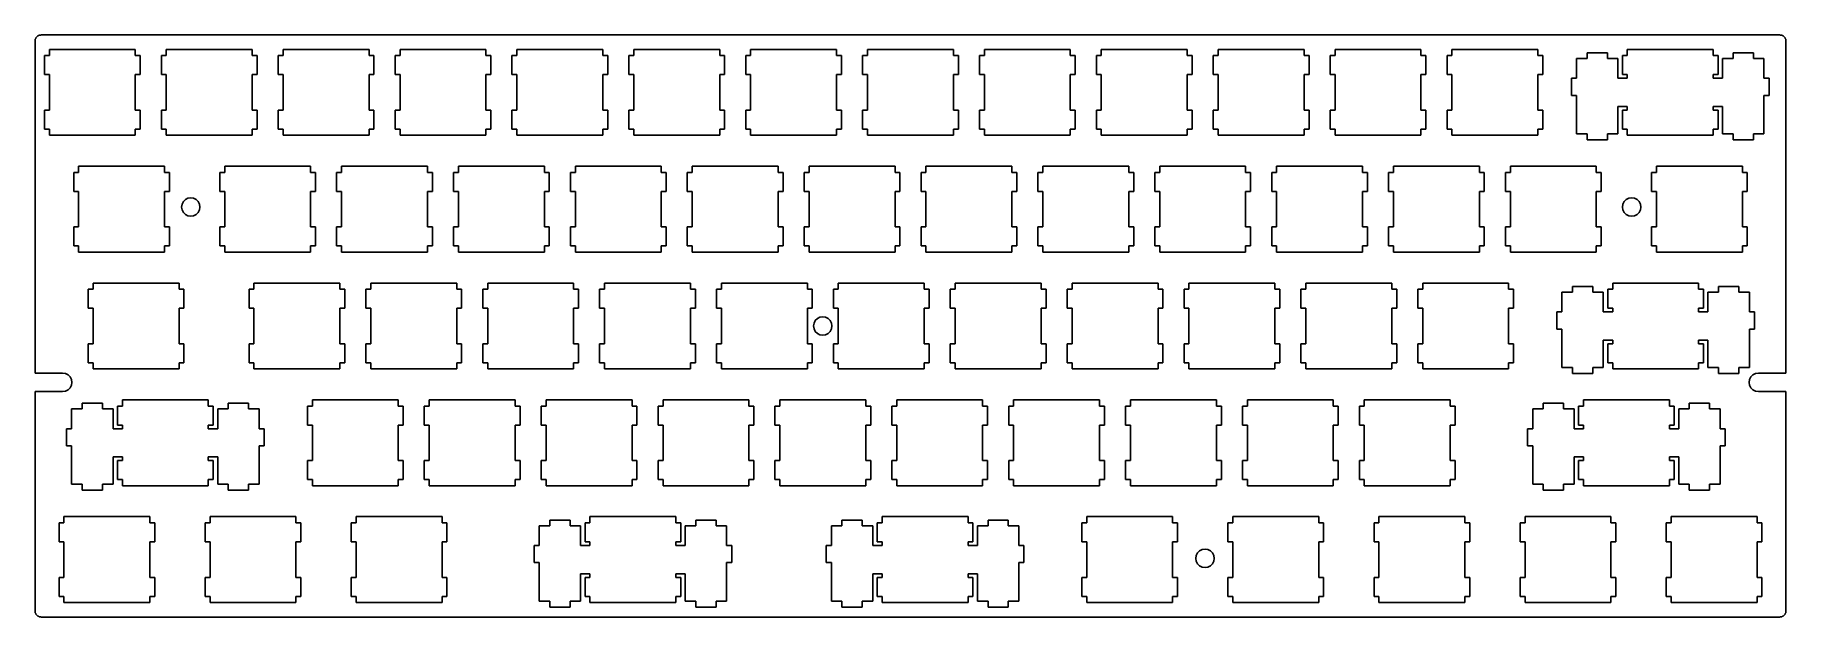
# Model space of a CAD drawing. Extents: x 0 to 285, y 0 to 95.
import ezdxf

# ---------------------------------------------------------------- set-up
doc = ezdxf.new("R2010")
doc.units = 0
doc.layers.get('0').update_dxf_attribs({"linetype": 'CONTINUOUS'})

msp = doc.modelspace()

# ---------------------------------------------------------------- linework, layer by layer
at = {"color": 0}
for p, q in [((0.095085, 94.1546), (0.097841, 94.2329)), ((0.097841, 94.2329), (0.107487, 94.3116)), ((0.107487, 94.3116), (0.122645, 94.3889)), ((0.122645, 94.3889), (0.143316, 94.4644)), ((0.143316, 94.4644), (0.170877, 94.5374)), ((0.170877, 94.5374), (0.20395, 94.6079)), ((0.20395, 94.6079), (0.242535, 94.6781)), ((0.242535, 94.6781), (0.285254, 94.7431)), ((0.285254, 94.7431), (0.334863, 94.8048)), ((0.334863, 94.8048), (0.38723, 94.8627)), ((0.38723, 94.8627), (0.445107, 94.9152)), ((0.445107, 94.9152), (0.507118, 94.9646)), ((0.507118, 94.9646), (0.571885, 95.0076)), ((0.571885, 95.0076), (0.642165, 95.0461)), ((0.642165, 95.0461), (0.712445, 95.0793)), ((0.712445, 95.0793), (0.785481, 95.1068)), ((0.785481, 95.1068), (0.861275, 95.1272)), ((0.861275, 95.1272), (0.938445, 95.1424)), ((0.938445, 95.1424), (1.01699, 95.1523)), ((1.01699, 95.1523), (1.09554, 95.1548)), ((1.09554, 95.1548), (284.47, 95.1548)), ((284.47, 95.1548), (284.548, 95.1523)), ((284.548, 95.1523), (284.627, 95.1424)), ((284.627, 95.1424), (284.704, 95.1272)), ((284.704, 95.1272), (284.78, 95.1068)), ((284.78, 95.1068), (284.853, 95.0793)), ((284.853, 95.0793), (284.923, 95.0461)), ((284.923, 95.0461), (284.993, 95.0076)), ((284.993, 95.0076), (285.057, 94.9646)), ((285.057, 94.9646), (285.119, 94.9152)), ((285.119, 94.9152), (285.178, 94.8627)), ((285.178, 94.8627), (285.232, 94.8048)), ((285.232, 94.8048), (285.28, 94.7431)), ((285.28, 94.7431), (285.323, 94.6781)), ((285.323, 94.6781), (285.361, 94.6079)), ((285.361, 94.6079), (285.393, 94.5374)), ((285.393, 94.5374), (285.422, 94.4644)), ((285.422, 94.4644), (285.443, 94.3889)), ((285.443, 94.3889), (285.458, 94.3116)), ((285.458, 94.3116), (285.466, 94.2329)), ((285.466, 94.2329), (285.47, 94.1546)), ((0.095085, 39.9919), (0.095085, 94.1546)), ((2.43224, 91.7924), (1.63298, 91.7924)), ((1.63298, 91.7924), (1.63298, 88.6919)), ((2.43224, 92.7929), (2.43224, 91.7924)), ((16.4331, 92.7929), (2.43224, 92.7929)), ((16.4331, 91.7924), (16.4331, 92.7929)), ((17.2324, 91.7924), (16.4331, 91.7924)), ((17.2324, 88.6919), (17.2324, 91.7924)), ((21.4822, 91.7924), (20.683, 91.7924)), ((20.683, 91.7924), (20.683, 88.6919)), ((21.4822, 92.7929), (21.4822, 91.7924)), ((35.4831, 92.7929), (21.4822, 92.7929)), ((35.4831, 91.7924), (35.4831, 92.7929)), ((36.2825, 91.7924), (35.4831, 91.7924)), ((36.2825, 88.6919), (36.2825, 91.7924)), ((40.5324, 91.7924), (39.733, 91.7924)), ((39.733, 91.7924), (39.733, 88.6919)), ((40.5324, 92.7929), (40.5324, 91.7924)), ((54.5331, 92.7929), (40.5324, 92.7929)), ((54.5331, 91.7924), (54.5331, 92.7929)), ((55.3311, 91.7924), (54.5331, 91.7924)), ((55.3311, 88.6919), (55.3311, 91.7924)), ((59.581, 91.7924), (58.783, 91.7924)), ((58.783, 91.7924), (58.783, 88.6919)), ((59.581, 92.7929), (59.581, 91.7924)), ((73.5817, 92.7929), (59.581, 92.7929)), ((73.5817, 91.7924), (73.5817, 92.7929)), ((74.3825, 91.7924), (73.5817, 91.7924)), ((74.3825, 88.6919), (74.3825, 91.7924)), ((78.6324, 91.7924), (77.8316, 91.7924)), ((77.8316, 91.7924), (77.8316, 88.6919)), ((78.6324, 92.7929), (78.6324, 91.7924)), ((92.6331, 92.7929), (78.6324, 92.7929)), ((92.6331, 91.7924), (92.6331, 92.7929)), ((93.4325, 91.7924), (92.6331, 91.7924)), ((93.4325, 88.6919), (93.4325, 91.7924)), ((97.6824, 91.7924), (96.883, 91.7924)), ((96.883, 91.7924), (96.883, 88.6919)), ((97.6824, 92.7929), (97.6824, 91.7924)), ((111.683, 92.7929), (97.6824, 92.7929)), ((111.683, 91.7924), (111.683, 92.7929)), ((112.482, 91.7924), (111.683, 91.7924)), ((112.482, 88.6919), (112.482, 91.7924)), ((116.732, 91.7924), (115.933, 91.7924)), ((115.933, 91.7924), (115.933, 88.6919)), ((116.732, 92.7929), (116.732, 91.7924)), ((130.733, 92.7929), (116.732, 92.7929)), ((130.733, 91.7924), (130.733, 92.7929)), ((131.532, 91.7924), (130.733, 91.7924)), ((131.532, 88.6919), (131.532, 91.7924)), ((135.782, 91.7924), (134.983, 91.7924)), ((134.983, 91.7924), (134.983, 88.6919)), ((135.782, 92.7929), (135.782, 91.7924)), ((149.783, 92.7929), (135.782, 92.7929)), ((149.783, 91.7924), (149.783, 92.7929)), ((150.581, 91.7924), (149.783, 91.7924)), ((150.581, 88.6919), (150.581, 91.7924)), ((154.831, 91.7924), (154.033, 91.7924)), ((154.033, 91.7924), (154.033, 88.6919)), ((154.831, 92.7929), (154.831, 91.7924)), ((168.832, 92.7929), (154.831, 92.7929)), ((168.832, 91.7924), (168.832, 92.7929)), ((169.632, 91.7924), (168.832, 91.7924)), ((169.632, 88.6919), (169.632, 91.7924)), ((173.882, 91.7924), (173.082, 91.7924)), ((173.082, 91.7924), (173.082, 88.6919)), ((173.882, 92.7929), (173.882, 91.7924)), ((187.883, 92.7929), (173.882, 92.7929)), ((187.883, 91.7924), (187.883, 92.7929)), ((188.681, 91.7924), (187.883, 91.7924)), ((188.681, 88.6919), (188.681, 91.7924)), ((192.931, 91.7924), (192.133, 91.7924)), ((192.133, 91.7924), (192.133, 88.6919)), ((192.931, 92.7929), (192.931, 91.7924)), ((206.932, 92.7929), (192.931, 92.7929)), ((206.932, 91.7924), (206.932, 92.7929)), ((207.732, 91.7924), (206.932, 91.7924)), ((207.732, 88.6919), (207.732, 91.7924)), ((211.982, 91.7924), (211.182, 91.7924)), ((211.182, 91.7924), (211.182, 88.6919)), ((211.982, 92.7929), (211.982, 91.7924)), ((225.983, 92.7929), (211.982, 92.7929)), ((225.983, 91.7924), (225.983, 92.7929)), ((226.782, 91.7924), (225.983, 91.7924)), ((226.782, 88.6919), (226.782, 91.7924)), ((231.032, 91.7924), (230.233, 91.7924)), ((230.233, 91.7924), (230.233, 88.6919)), ((231.032, 92.7929), (231.032, 91.7924)), ((245.033, 92.7929), (231.032, 92.7929)), ((245.033, 91.7924), (245.033, 92.7929)), ((245.831, 91.7924), (245.033, 91.7924)), ((245.831, 88.6919), (245.831, 91.7924)), ((253.056, 91.3225), (251.332, 91.3225)), ((251.332, 91.3225), (251.332, 88.0925)), ((256.357, 92.2433), (253.056, 92.2433)), ((253.056, 92.2433), (253.056, 91.3225)), ((256.357, 91.3225), (256.357, 92.2433)), ((258.082, 91.3225), (256.357, 91.3225)), ((258.082, 88.0925), (258.082, 91.3225)), ((259.606, 91.7924), (258.807, 91.7924)), ((258.807, 91.7924), (258.807, 88.6919)), ((259.606, 92.7929), (259.606, 91.7924)), ((273.607, 92.7929), (259.606, 92.7929)), ((273.607, 91.7924), (273.607, 92.7929)), ((274.406, 91.7924), (273.607, 91.7924)), ((274.406, 88.6919), (274.406, 91.7924)), ((276.856, 91.3225), (275.131, 91.3225)), ((275.131, 91.3225), (275.131, 88.0925)), ((280.157, 92.2433), (276.856, 92.2433)), ((276.856, 92.2433), (276.856, 91.3225)), ((280.157, 91.3225), (280.157, 92.2433)), ((281.882, 91.3225), (280.157, 91.3225)), ((281.882, 88.0925), (281.882, 91.3225)), ((285.47, 94.1546), (285.47, 39.9919)), ((1.63298, 88.6919), (2.43224, 88.6919)), ((2.43224, 88.6919), (2.43224, 82.8933)), ((16.4331, 82.8933), (16.4331, 88.6919)), ((16.4331, 88.6919), (17.2324, 88.6919)), ((20.683, 88.6919), (21.4822, 88.6919)), ((21.4822, 88.6919), (21.4822, 82.8933)), ((35.4831, 82.8933), (35.4831, 88.6919)), ((35.4831, 88.6919), (36.2825, 88.6919)), ((39.733, 88.6919), (40.5324, 88.6919)), ((40.5324, 88.6919), (40.5324, 82.8933)), ((54.5331, 82.8933), (54.5331, 88.6919)), ((54.5331, 88.6919), (55.3311, 88.6919)), ((58.783, 88.6919), (59.581, 88.6919)), ((59.581, 88.6919), (59.581, 82.8933)), ((73.5817, 82.8933), (73.5817, 88.6919)), ((73.5817, 88.6919), (74.3825, 88.6919)), ((77.8316, 88.6919), (78.6324, 88.6919)), ((78.6324, 88.6919), (78.6324, 82.8933)), ((92.6331, 82.8933), (92.6331, 88.6919)), ((92.6331, 88.6919), (93.4325, 88.6919)), ((96.883, 88.6919), (97.6824, 88.6919)), ((97.6824, 88.6919), (97.6824, 82.8933)), ((111.683, 82.8933), (111.683, 88.6919)), ((111.683, 88.6919), (112.482, 88.6919)), ((115.933, 88.6919), (116.732, 88.6919)), ((116.732, 88.6919), (116.732, 82.8933)), ((130.733, 82.8933), (130.733, 88.6919)), ((130.733, 88.6919), (131.532, 88.6919)), ((134.983, 88.6919), (135.782, 88.6919)), ((135.782, 88.6919), (135.782, 82.8933)), ((149.783, 82.8933), (149.783, 88.6919)), ((149.783, 88.6919), (150.581, 88.6919)), ((154.033, 88.6919), (154.831, 88.6919)), ((154.831, 88.6919), (154.831, 82.8933)), ((168.832, 82.8933), (168.832, 88.6919)), ((168.832, 88.6919), (169.632, 88.6919)), ((173.082, 88.6919), (173.882, 88.6919)), ((173.882, 88.6919), (173.882, 82.8933)), ((187.883, 82.8933), (187.883, 88.6919)), ((187.883, 88.6919), (188.681, 88.6919)), ((192.133, 88.6919), (192.931, 88.6919)), ((192.931, 88.6919), (192.931, 82.8933)), ((206.932, 82.8933), (206.932, 88.6919)), ((206.932, 88.6919), (207.732, 88.6919)), ((211.182, 88.6919), (211.982, 88.6919)), ((211.982, 88.6919), (211.982, 82.8933)), ((225.983, 82.8933), (225.983, 88.6919)), ((225.983, 88.6919), (226.782, 88.6919)), ((230.233, 88.6919), (231.032, 88.6919)), ((231.032, 88.6919), (231.032, 82.8933)), ((245.033, 82.8933), (245.033, 88.6919)), ((245.033, 88.6919), (245.831, 88.6919)), ((258.807, 88.6919), (259.606, 88.6919)), ((259.606, 88.6919), (259.606, 88.0925)), ((273.607, 88.0925), (273.607, 88.6919)), ((273.607, 88.6919), (274.406, 88.6919)), ((251.332, 88.0925), (250.508, 88.0925)), ((250.508, 88.0925), (250.508, 85.2921)), ((259.606, 88.0925), (258.082, 88.0925)), ((275.131, 88.0925), (273.607, 88.0925)), ((282.706, 88.0925), (281.882, 88.0925)), ((282.706, 85.2921), (282.706, 88.0925)), ((2.43224, 82.8933), (1.63298, 82.8933)), ((1.63298, 82.8933), (1.63298, 79.7927)), ((17.2324, 82.8933), (16.4331, 82.8933)), ((17.2324, 79.7927), (17.2324, 82.8933)), ((21.4822, 82.8933), (20.683, 82.8933)), ((20.683, 82.8933), (20.683, 79.7927)), ((36.2825, 82.8933), (35.4831, 82.8933)), ((36.2825, 79.7927), (36.2825, 82.8933)), ((40.5324, 82.8933), (39.733, 82.8933)), ((39.733, 82.8933), (39.733, 79.7927)), ((55.3311, 82.8933), (54.5331, 82.8933)), ((55.3311, 79.7927), (55.3311, 82.8933)), ((59.581, 82.8933), (58.783, 82.8933)), ((58.783, 82.8933), (58.783, 79.7927)), ((74.3825, 82.8933), (73.5817, 82.8933)), ((74.3825, 79.7927), (74.3825, 82.8933)), ((78.6324, 82.8933), (77.8316, 82.8933)), ((77.8316, 82.8933), (77.8316, 79.7927)), ((93.4325, 82.8933), (92.6331, 82.8933)), ((93.4325, 79.7927), (93.4325, 82.8933)), ((97.6824, 82.8933), (96.883, 82.8933)), ((96.883, 82.8933), (96.883, 79.7927)), ((112.482, 82.8933), (111.683, 82.8933)), ((112.482, 79.7927), (112.482, 82.8933)), ((116.732, 82.8933), (115.933, 82.8933)), ((115.933, 82.8933), (115.933, 79.7927)), ((131.532, 82.8933), (130.733, 82.8933)), ((131.532, 79.7927), (131.532, 82.8933)), ((135.782, 82.8933), (134.983, 82.8933)), ((134.983, 82.8933), (134.983, 79.7927)), ((150.581, 82.8933), (149.783, 82.8933)), ((150.581, 79.7927), (150.581, 82.8933)), ((154.831, 82.8933), (154.033, 82.8933)), ((154.033, 82.8933), (154.033, 79.7927)), ((169.632, 82.8933), (168.832, 82.8933)), ((169.632, 79.7927), (169.632, 82.8933)), ((173.882, 82.8933), (173.082, 82.8933)), ((173.082, 82.8933), (173.082, 79.7927)), ((188.681, 82.8933), (187.883, 82.8933)), ((188.681, 79.7927), (188.681, 82.8933)), ((192.931, 82.8933), (192.133, 82.8933)), ((192.133, 82.8933), (192.133, 79.7927)), ((207.732, 82.8933), (206.932, 82.8933)), ((207.732, 79.7927), (207.732, 82.8933)), ((211.982, 82.8933), (211.182, 82.8933)), ((211.182, 82.8933), (211.182, 79.7927)), ((226.782, 82.8933), (225.983, 82.8933)), ((226.782, 79.7927), (226.782, 82.8933)), ((231.032, 82.8933), (230.233, 82.8933)), ((230.233, 82.8933), (230.233, 79.7927)), ((245.831, 82.8933), (245.033, 82.8933)), ((245.831, 79.7927), (245.831, 82.8933)), ((250.508, 85.2921), (251.332, 85.2921)), ((251.332, 85.2921), (251.332, 79.0208)), ((258.082, 79.0208), (258.082, 83.4926)), ((258.082, 83.4926), (259.606, 83.4926)), ((259.606, 82.8933), (258.807, 82.8933)), ((258.807, 82.8933), (258.807, 79.7927)), ((259.606, 83.4926), (259.606, 82.8933)), ((273.607, 82.8933), (273.607, 83.4926)), ((273.607, 83.4926), (275.131, 83.4926)), ((274.406, 82.8933), (273.607, 82.8933)), ((274.406, 79.7927), (274.406, 82.8933)), ((275.131, 83.4926), (275.131, 79.0208)), ((281.882, 79.0208), (281.882, 85.2921)), ((281.882, 85.2921), (282.706, 85.2921)), ((1.63298, 79.7927), (2.43224, 79.7927)), ((2.43224, 79.7927), (2.43224, 78.7922)), ((2.43224, 78.7922), (16.4331, 78.7922)), ((16.4331, 78.7922), (16.4331, 79.7927)), ((16.4331, 79.7927), (17.2324, 79.7927)), ((20.683, 79.7927), (21.4822, 79.7927)), ((21.4822, 79.7927), (21.4822, 78.7922)), ((21.4822, 78.7922), (35.4831, 78.7922)), ((35.4831, 78.7922), (35.4831, 79.7927)), ((35.4831, 79.7927), (36.2825, 79.7927)), ((39.733, 79.7927), (40.5324, 79.7927)), ((40.5324, 79.7927), (40.5324, 78.7922)), ((40.5324, 78.7922), (54.5331, 78.7922)), ((54.5331, 78.7922), (54.5331, 79.7927)), ((54.5331, 79.7927), (55.3311, 79.7927)), ((58.783, 79.7927), (59.581, 79.7927)), ((59.581, 79.7927), (59.581, 78.7922)), ((59.581, 78.7922), (73.5817, 78.7922)), ((73.5817, 78.7922), (73.5817, 79.7927)), ((73.5817, 79.7927), (74.3825, 79.7927)), ((77.8316, 79.7927), (78.6324, 79.7927)), ((78.6324, 79.7927), (78.6324, 78.7922)), ((78.6324, 78.7922), (92.6331, 78.7922)), ((92.6331, 78.7922), (92.6331, 79.7927)), ((92.6331, 79.7927), (93.4325, 79.7927)), ((96.883, 79.7927), (97.6824, 79.7927)), ((97.6824, 79.7927), (97.6824, 78.7922)), ((97.6824, 78.7922), (111.683, 78.7922)), ((111.683, 78.7922), (111.683, 79.7927)), ((111.683, 79.7927), (112.482, 79.7927)), ((115.933, 79.7927), (116.732, 79.7927)), ((116.732, 79.7927), (116.732, 78.7922)), ((116.732, 78.7922), (130.733, 78.7922)), ((130.733, 78.7922), (130.733, 79.7927)), ((130.733, 79.7927), (131.532, 79.7927)), ((134.983, 79.7927), (135.782, 79.7927)), ((135.782, 79.7927), (135.782, 78.7922)), ((135.782, 78.7922), (149.783, 78.7922)), ((149.783, 78.7922), (149.783, 79.7927)), ((149.783, 79.7927), (150.581, 79.7927)), ((154.033, 79.7927), (154.831, 79.7927)), ((154.831, 79.7927), (154.831, 78.7922)), ((154.831, 78.7922), (168.832, 78.7922)), ((168.832, 78.7922), (168.832, 79.7927)), ((168.832, 79.7927), (169.632, 79.7927)), ((173.082, 79.7927), (173.882, 79.7927)), ((173.882, 79.7927), (173.882, 78.7922)), ((173.882, 78.7922), (187.883, 78.7922)), ((187.883, 78.7922), (187.883, 79.7927)), ((187.883, 79.7927), (188.681, 79.7927)), ((192.133, 79.7927), (192.931, 79.7927)), ((192.931, 79.7927), (192.931, 78.7922)), ((192.931, 78.7922), (206.932, 78.7922)), ((206.932, 78.7922), (206.932, 79.7927)), ((206.932, 79.7927), (207.732, 79.7927)), ((211.182, 79.7927), (211.982, 79.7927)), ((211.982, 79.7927), (211.982, 78.7922)), ((211.982, 78.7922), (225.983, 78.7922)), ((225.983, 78.7922), (225.983, 79.7927)), ((225.983, 79.7927), (226.782, 79.7927)), ((230.233, 79.7927), (231.032, 79.7927)), ((231.032, 79.7927), (231.032, 78.7922)), ((231.032, 78.7922), (245.033, 78.7922)), ((245.033, 78.7922), (245.033, 79.7927)), ((245.033, 79.7927), (245.831, 79.7927)), ((251.332, 79.0208), (253.056, 79.0208)), ((253.056, 79.0208), (253.056, 78.0426)), ((253.056, 78.0426), (256.357, 78.0426)), ((256.357, 78.0426), (256.357, 79.0208)), ((256.357, 79.0208), (258.082, 79.0208)), ((258.807, 79.7927), (259.606, 79.7927)), ((259.606, 79.7927), (259.606, 78.7922)), ((259.606, 78.7922), (273.607, 78.7922)), ((273.607, 78.7922), (273.607, 79.7927)), ((273.607, 79.7927), (274.406, 79.7927)), ((275.131, 79.0208), (276.856, 79.0208)), ((276.856, 79.0208), (276.856, 78.0426)), ((276.856, 78.0426), (280.157, 78.0426)), ((280.157, 78.0426), (280.157, 79.0208)), ((280.157, 79.0208), (281.882, 79.0208)), ((7.1961, 72.7424), (6.39547, 72.7424)), ((6.39547, 72.7424), (6.39547, 69.6419)), ((7.1961, 73.7429), (7.1961, 72.7424)), ((21.1956, 73.7429), (7.1961, 73.7429)), ((21.1956, 72.7424), (21.1956, 73.7429)), ((21.9949, 72.7424), (21.1956, 72.7424)), ((21.9949, 69.6419), (21.9949, 72.7424)), ((31.0059, 72.7424), (30.2066, 72.7424)), ((30.2066, 72.7424), (30.2066, 69.6419)), ((31.0059, 73.7429), (31.0059, 72.7424)), ((45.0067, 73.7429), (31.0059, 73.7429)), ((45.0067, 72.7424), (45.0067, 73.7429)), ((45.8075, 72.7424), (45.0067, 72.7424)), ((45.8075, 69.6419), (45.8075, 72.7424)), ((50.0574, 72.7424), (49.2566, 72.7424)), ((49.2566, 72.7424), (49.2566, 69.6419)), ((50.0574, 73.7429), (50.0574, 72.7424)), ((64.0581, 73.7429), (50.0574, 73.7429)), ((64.0581, 72.7424), (64.0581, 73.7429)), ((64.8575, 72.7424), (64.0581, 72.7424)), ((64.8575, 69.6419), (64.8575, 72.7424)), ((69.1074, 72.7424), (68.308, 72.7424)), ((68.308, 72.7424), (68.308, 69.6419)), ((69.1074, 73.7429), (69.1074, 72.7424)), ((83.1081, 73.7429), (69.1074, 73.7429)), ((83.1081, 72.7424), (83.1081, 73.7429)), ((83.9075, 72.7424), (83.1081, 72.7424)), ((83.9075, 69.6419), (83.9075, 72.7424)), ((88.1574, 72.7424), (87.358, 72.7424)), ((87.358, 72.7424), (87.358, 69.6419)), ((88.1574, 73.7429), (88.1574, 72.7424)), ((102.158, 73.7429), (88.1574, 73.7429)), ((102.158, 72.7424), (102.158, 73.7429)), ((102.956, 72.7424), (102.158, 72.7424)), ((102.956, 69.6419), (102.956, 72.7424)), ((107.206, 72.7424), (106.408, 72.7424)), ((106.408, 72.7424), (106.408, 69.6419)), ((107.206, 73.7429), (107.206, 72.7424)), ((121.207, 73.7429), (107.206, 73.7429)), ((121.207, 72.7424), (121.207, 73.7429)), ((122.007, 72.7424), (121.207, 72.7424)), ((122.007, 69.6419), (122.007, 72.7424)), ((126.257, 72.7424), (125.457, 72.7424)), ((125.457, 72.7424), (125.457, 69.6419)), ((126.257, 73.7429), (126.257, 72.7424)), ((140.258, 73.7429), (126.257, 73.7429)), ((140.258, 72.7424), (140.258, 73.7429)), ((141.056, 72.7424), (140.258, 72.7424)), ((141.056, 69.6419), (141.056, 72.7424)), ((145.306, 72.7424), (144.508, 72.7424)), ((144.508, 72.7424), (144.508, 69.6419)), ((145.306, 73.7429), (145.306, 72.7424)), ((159.307, 73.7429), (145.306, 73.7429)), ((159.307, 72.7424), (159.307, 73.7429)), ((160.107, 72.7424), (159.307, 72.7424)), ((160.107, 69.6419), (160.107, 72.7424)), ((164.357, 72.7424), (163.557, 72.7424)), ((163.557, 72.7424), (163.557, 69.6419)), ((164.357, 73.7429), (164.357, 72.7424)), ((178.358, 73.7429), (164.357, 73.7429)), ((178.358, 72.7424), (178.358, 73.7429)), ((179.157, 72.7424), (178.358, 72.7424)), ((179.157, 69.6419), (179.157, 72.7424)), ((183.407, 72.7424), (182.608, 72.7424)), ((182.608, 72.7424), (182.608, 69.6419)), ((183.407, 73.7429), (183.407, 72.7424)), ((197.408, 73.7429), (183.407, 73.7429)), ((197.408, 72.7424), (197.408, 73.7429)), ((198.206, 72.7424), (197.408, 72.7424)), ((198.206, 69.6419), (198.206, 72.7424)), ((202.456, 72.7424), (201.658, 72.7424)), ((201.658, 72.7424), (201.658, 69.6419)), ((202.456, 73.7429), (202.456, 72.7424)), ((216.457, 73.7429), (202.456, 73.7429)), ((216.457, 72.7424), (216.457, 73.7429)), ((217.257, 72.7424), (216.457, 72.7424)), ((217.257, 69.6419), (217.257, 72.7424)), ((221.507, 72.7424), (220.707, 72.7424)), ((220.707, 72.7424), (220.707, 69.6419)), ((221.507, 73.7429), (221.507, 72.7424)), ((235.508, 73.7429), (221.507, 73.7429)), ((235.508, 72.7424), (235.508, 73.7429)), ((236.306, 72.7424), (235.508, 72.7424)), ((236.306, 69.6419), (236.306, 72.7424)), ((240.556, 72.7424), (239.758, 72.7424)), ((239.758, 72.7424), (239.758, 69.6419)), ((240.556, 73.7429), (240.556, 72.7424)), ((254.557, 73.7429), (240.556, 73.7429)), ((254.557, 72.7424), (254.557, 73.7429)), ((255.356, 72.7424), (254.557, 72.7424)), ((255.356, 69.6419), (255.356, 72.7424)), ((264.37, 72.7424), (263.569, 72.7424)), ((263.569, 72.7424), (263.569, 69.6419)), ((264.37, 73.7429), (264.37, 72.7424)), ((278.369, 73.7429), (264.37, 73.7429)), ((278.369, 72.7424), (278.369, 73.7429)), ((279.17, 72.7424), (278.369, 72.7424)), ((279.17, 69.6419), (279.17, 72.7424)), ((6.39547, 69.6419), (7.1961, 69.6419)), ((7.1961, 69.6419), (7.1961, 63.8433)), ((21.1956, 63.8433), (21.1956, 69.6419)), ((21.1956, 69.6419), (21.9949, 69.6419)), ((25.0197, 68.519), (24.6021, 68.3038)), ((25.4841, 68.592), (25.0197, 68.519)), ((25.9471, 68.519), (25.4841, 68.592)), ((26.3633, 68.3038), (25.9471, 68.519)), ((30.2066, 69.6419), (31.0059, 69.6419)), ((31.0059, 69.6419), (31.0059, 63.8433)), ((45.0067, 63.8433), (45.0067, 69.6419)), ((45.0067, 69.6419), (45.8075, 69.6419)), ((49.2566, 69.6419), (50.0574, 69.6419)), ((50.0574, 69.6419), (50.0574, 63.8433)), ((64.0581, 63.8433), (64.0581, 69.6419)), ((64.0581, 69.6419), (64.8575, 69.6419)), ((68.308, 69.6419), (69.1074, 69.6419)), ((69.1074, 69.6419), (69.1074, 63.8433)), ((83.1081, 63.8433), (83.1081, 69.6419)), ((83.1081, 69.6419), (83.9075, 69.6419)), ((87.358, 69.6419), (88.1574, 69.6419)), ((88.1574, 69.6419), (88.1574, 63.8433)), ((102.158, 63.8433), (102.158, 69.6419)), ((102.158, 69.6419), (102.956, 69.6419)), ((106.408, 69.6419), (107.206, 69.6419)), ((107.206, 69.6419), (107.206, 63.8433)), ((121.207, 63.8433), (121.207, 69.6419)), ((121.207, 69.6419), (122.007, 69.6419)), ((125.457, 69.6419), (126.257, 69.6419)), ((126.257, 69.6419), (126.257, 63.8433)), ((140.258, 63.8433), (140.258, 69.6419)), ((140.258, 69.6419), (141.056, 69.6419)), ((144.508, 69.6419), (145.306, 69.6419)), ((145.306, 69.6419), (145.306, 63.8433)), ((159.307, 63.8433), (159.307, 69.6419)), ((159.307, 69.6419), (160.107, 69.6419)), ((163.557, 69.6419), (164.357, 69.6419)), ((164.357, 69.6419), (164.357, 63.8433)), ((178.358, 63.8433), (178.358, 69.6419)), ((178.358, 69.6419), (179.157, 69.6419)), ((182.608, 69.6419), (183.407, 69.6419)), ((183.407, 69.6419), (183.407, 63.8433)), ((197.408, 63.8433), (197.408, 69.6419)), ((197.408, 69.6419), (198.206, 69.6419)), ((201.658, 69.6419), (202.456, 69.6419)), ((202.456, 69.6419), (202.456, 63.8433)), ((216.457, 63.8433), (216.457, 69.6419)), ((216.457, 69.6419), (217.257, 69.6419)), ((220.707, 69.6419), (221.507, 69.6419)), ((221.507, 69.6419), (221.507, 63.8433)), ((235.508, 63.8433), (235.508, 69.6419)), ((235.508, 69.6419), (236.306, 69.6419)), ((239.758, 69.6419), (240.556, 69.6419)), ((240.556, 69.6419), (240.556, 63.8433)), ((254.557, 63.8433), (254.557, 69.6419)), ((254.557, 69.6419), (255.356, 69.6419)), ((259.869, 68.519), (259.45, 68.3038)), ((260.332, 68.592), (259.869, 68.519)), ((260.795, 68.519), (260.332, 68.592)), ((261.214, 68.3038), (260.795, 68.519)), ((263.569, 69.6419), (264.37, 69.6419)), ((264.37, 69.6419), (264.37, 63.8433)), ((278.369, 63.8433), (278.369, 69.6419)), ((278.369, 69.6419), (279.17, 69.6419)), ((24.055, 67.5569), (23.9834, 67.0913)), ((23.9834, 67.0913), (24.055, 66.6281)), ((24.27, 67.9746), (24.055, 67.5569)), ((24.055, 66.6281), (24.27, 66.2093)), ((24.6021, 68.3038), (24.27, 67.9746)), ((24.27, 66.2093), (24.6021, 65.877)), ((24.6021, 65.877), (25.0197, 65.665)), ((25.0197, 65.665), (25.4841, 65.5906)), ((25.4841, 65.5906), (25.9471, 65.665)), ((25.9471, 65.665), (26.3633, 65.877)), ((26.6967, 67.9746), (26.3633, 68.3038)), ((26.3633, 65.877), (26.6967, 66.2093)), ((26.9089, 67.5569), (26.6967, 67.9746)), ((26.6967, 66.2093), (26.9089, 66.6281)), ((26.9834, 67.0913), (26.9089, 67.5569)), ((26.9089, 66.6281), (26.9834, 67.0913)), ((258.906, 67.5569), (258.833, 67.0913)), ((258.833, 67.0913), (258.906, 66.6281)), ((259.118, 67.9746), (258.906, 67.5569)), ((258.906, 66.6281), (259.118, 66.2093)), ((259.45, 68.3038), (259.118, 67.9746)), ((259.118, 66.2093), (259.45, 65.877)), ((259.45, 65.877), (259.869, 65.665)), ((259.869, 65.665), (260.332, 65.5906)), ((260.332, 65.5906), (260.795, 65.665)), ((260.795, 65.665), (261.214, 65.877)), ((261.546, 67.9746), (261.214, 68.3038)), ((261.214, 65.877), (261.546, 66.2093)), ((261.758, 67.5569), (261.546, 67.9746)), ((261.546, 66.2093), (261.758, 66.6281)), ((261.833, 67.0913), (261.758, 67.5569)), ((261.758, 66.6281), (261.833, 67.0913)), ((7.1961, 63.8433), (6.39547, 63.8433)), ((6.39547, 63.8433), (6.39547, 60.7427)), ((21.9949, 63.8433), (21.1956, 63.8433)), ((21.9949, 60.7427), (21.9949, 63.8433)), ((31.0059, 63.8433), (30.2066, 63.8433)), ((30.2066, 63.8433), (30.2066, 60.7427)), ((45.8075, 63.8433), (45.0067, 63.8433)), ((45.8075, 60.7427), (45.8075, 63.8433)), ((50.0574, 63.8433), (49.2566, 63.8433)), ((49.2566, 63.8433), (49.2566, 60.7427)), ((64.8575, 63.8433), (64.0581, 63.8433)), ((64.8575, 60.7427), (64.8575, 63.8433)), ((69.1074, 63.8433), (68.308, 63.8433)), ((68.308, 63.8433), (68.308, 60.7427)), ((83.9075, 63.8433), (83.1081, 63.8433)), ((83.9075, 60.7427), (83.9075, 63.8433)), ((88.1574, 63.8433), (87.358, 63.8433)), ((87.358, 63.8433), (87.358, 60.7427)), ((102.956, 63.8433), (102.158, 63.8433)), ((102.956, 60.7427), (102.956, 63.8433)), ((107.206, 63.8433), (106.408, 63.8433)), ((106.408, 63.8433), (106.408, 60.7427)), ((122.007, 63.8433), (121.207, 63.8433)), ((122.007, 60.7427), (122.007, 63.8433)), ((126.257, 63.8433), (125.457, 63.8433)), ((125.457, 63.8433), (125.457, 60.7427)), ((141.056, 63.8433), (140.258, 63.8433)), ((141.056, 60.7427), (141.056, 63.8433)), ((145.306, 63.8433), (144.508, 63.8433)), ((144.508, 63.8433), (144.508, 60.7427)), ((160.107, 63.8433), (159.307, 63.8433)), ((160.107, 60.7427), (160.107, 63.8433)), ((164.357, 63.8433), (163.557, 63.8433)), ((163.557, 63.8433), (163.557, 60.7427)), ((179.157, 63.8433), (178.358, 63.8433)), ((179.157, 60.7427), (179.157, 63.8433)), ((183.407, 63.8433), (182.608, 63.8433)), ((182.608, 63.8433), (182.608, 60.7427)), ((198.206, 63.8433), (197.408, 63.8433)), ((198.206, 60.7427), (198.206, 63.8433)), ((202.456, 63.8433), (201.658, 63.8433)), ((201.658, 63.8433), (201.658, 60.7427)), ((217.257, 63.8433), (216.457, 63.8433)), ((217.257, 60.7427), (217.257, 63.8433)), ((221.507, 63.8433), (220.707, 63.8433)), ((220.707, 63.8433), (220.707, 60.7427)), ((236.306, 63.8433), (235.508, 63.8433)), ((236.306, 60.7427), (236.306, 63.8433)), ((240.556, 63.8433), (239.758, 63.8433)), ((239.758, 63.8433), (239.758, 60.7427)), ((255.356, 63.8433), (254.557, 63.8433)), ((255.356, 60.7427), (255.356, 63.8433)), ((264.37, 63.8433), (263.569, 63.8433)), ((263.569, 63.8433), (263.569, 60.7427)), ((279.17, 63.8433), (278.369, 63.8433)), ((279.17, 60.7427), (279.17, 63.8433)), ((6.39547, 60.7427), (7.1961, 60.7427)), ((7.1961, 60.7427), (7.1961, 59.7422)), ((21.1956, 59.7422), (21.1956, 60.7427)), ((21.1956, 60.7427), (21.9949, 60.7427)), ((30.2066, 60.7427), (31.0059, 60.7427)), ((31.0059, 60.7427), (31.0059, 59.7422)), ((45.0067, 59.7422), (45.0067, 60.7427)), ((45.0067, 60.7427), (45.8075, 60.7427)), ((49.2566, 60.7427), (50.0574, 60.7427)), ((50.0574, 60.7427), (50.0574, 59.7422)), ((64.0581, 59.7422), (64.0581, 60.7427)), ((64.0581, 60.7427), (64.8575, 60.7427)), ((68.308, 60.7427), (69.1074, 60.7427)), ((69.1074, 60.7427), (69.1074, 59.7422)), ((83.1081, 59.7422), (83.1081, 60.7427)), ((83.1081, 60.7427), (83.9075, 60.7427)), ((87.358, 60.7427), (88.1574, 60.7427)), ((88.1574, 60.7427), (88.1574, 59.7422)), ((102.158, 59.7422), (102.158, 60.7427)), ((102.158, 60.7427), (102.956, 60.7427)), ((106.408, 60.7427), (107.206, 60.7427)), ((107.206, 60.7427), (107.206, 59.7422)), ((121.207, 59.7422), (121.207, 60.7427)), ((121.207, 60.7427), (122.007, 60.7427)), ((125.457, 60.7427), (126.257, 60.7427)), ((126.257, 60.7427), (126.257, 59.7422)), ((140.258, 59.7422), (140.258, 60.7427)), ((140.258, 60.7427), (141.056, 60.7427)), ((144.508, 60.7427), (145.306, 60.7427)), ((145.306, 60.7427), (145.306, 59.7422)), ((159.307, 59.7422), (159.307, 60.7427)), ((159.307, 60.7427), (160.107, 60.7427)), ((163.557, 60.7427), (164.357, 60.7427)), ((164.357, 60.7427), (164.357, 59.7422)), ((178.358, 59.7422), (178.358, 60.7427)), ((178.358, 60.7427), (179.157, 60.7427)), ((182.608, 60.7427), (183.407, 60.7427)), ((183.407, 60.7427), (183.407, 59.7422)), ((197.408, 59.7422), (197.408, 60.7427)), ((197.408, 60.7427), (198.206, 60.7427)), ((201.658, 60.7427), (202.456, 60.7427)), ((202.456, 60.7427), (202.456, 59.7422)), ((216.457, 59.7422), (216.457, 60.7427)), ((216.457, 60.7427), (217.257, 60.7427)), ((220.707, 60.7427), (221.507, 60.7427)), ((221.507, 60.7427), (221.507, 59.7422)), ((235.508, 59.7422), (235.508, 60.7427)), ((235.508, 60.7427), (236.306, 60.7427)), ((239.758, 60.7427), (240.556, 60.7427)), ((240.556, 60.7427), (240.556, 59.7422)), ((254.557, 59.7422), (254.557, 60.7427)), ((254.557, 60.7427), (255.356, 60.7427)), ((263.569, 60.7427), (264.37, 60.7427)), ((264.37, 60.7427), (264.37, 59.7422)), ((278.369, 59.7422), (278.369, 60.7427)), ((278.369, 60.7427), (279.17, 60.7427)), ((7.1961, 59.7422), (21.1956, 59.7422)), ((31.0059, 59.7422), (45.0067, 59.7422)), ((50.0574, 59.7422), (64.0581, 59.7422)), ((69.1074, 59.7422), (83.1081, 59.7422)), ((88.1574, 59.7422), (102.158, 59.7422)), ((107.206, 59.7422), (121.207, 59.7422)), ((126.257, 59.7422), (140.258, 59.7422)), ((145.306, 59.7422), (159.307, 59.7422)), ((164.357, 59.7422), (178.358, 59.7422)), ((183.407, 59.7422), (197.408, 59.7422)), ((202.456, 59.7422), (216.457, 59.7422)), ((221.507, 59.7422), (235.508, 59.7422)), ((240.556, 59.7422), (254.557, 59.7422)), ((264.37, 59.7422), (278.369, 59.7422)), ((9.57598, 54.6915), (9.57598, 53.691)), ((23.5768, 54.6915), (9.57598, 54.6915)), ((23.5768, 53.691), (23.5768, 54.6915)), ((35.771, 54.6915), (35.771, 53.691)), ((49.7706, 54.6915), (35.771, 54.6915)), ((49.7706, 53.691), (49.7706, 54.6915)), ((54.8185, 54.6915), (54.8185, 53.691)), ((68.8192, 54.6915), (54.8185, 54.6915)), ((68.8192, 53.691), (68.8192, 54.6915)), ((73.8699, 54.6915), (73.8699, 53.691)), ((87.8692, 54.6915), (73.8699, 54.6915)), ((87.8692, 53.691), (87.8692, 54.6915)), ((92.9199, 54.6915), (92.9199, 53.691)), ((106.919, 54.6915), (92.9199, 54.6915)), ((106.919, 53.691), (106.919, 54.6915)), ((111.968, 54.6915), (111.968, 53.691)), ((125.971, 54.6915), (111.968, 54.6915)), ((125.971, 53.691), (125.971, 54.6915)), ((131.02, 54.6915), (131.02, 53.691)), ((145.019, 54.6915), (131.02, 54.6915)), ((145.019, 53.691), (145.019, 54.6915)), ((150.07, 54.6915), (150.07, 53.691)), ((164.069, 54.6915), (150.07, 54.6915)), ((164.069, 53.691), (164.069, 54.6915)), ((169.121, 54.6915), (169.121, 53.691)), ((183.121, 54.6915), (169.121, 54.6915)), ((183.121, 53.691), (183.121, 54.6915)), ((188.17, 54.6915), (188.17, 53.691)), ((202.169, 54.6915), (188.17, 54.6915)), ((202.169, 53.691), (202.169, 54.6915)), ((207.221, 54.6915), (207.221, 53.691)), ((221.221, 54.6915), (207.221, 54.6915)), ((221.221, 53.691), (221.221, 54.6915)), ((226.271, 54.6915), (226.271, 53.691)), ((240.271, 54.6915), (226.271, 54.6915)), ((240.271, 53.691), (240.271, 54.6915)), ((257.225, 54.6915), (257.225, 53.691)), ((271.225, 54.6915), (257.225, 54.6915)), ((271.225, 53.691), (271.225, 54.6915)), ((9.57598, 53.691), (8.77672, 53.691)), ((8.77672, 53.691), (8.77672, 50.5919)), ((24.3761, 53.691), (23.5768, 53.691)), ((24.3761, 50.5919), (24.3761, 53.691)), ((35.771, 53.691), (34.9705, 53.691)), ((34.9705, 53.691), (34.9705, 50.5919)), ((50.5686, 53.691), (49.7706, 53.691)), ((50.5686, 50.5919), (50.5686, 53.691)), ((54.8185, 53.691), (54.0205, 53.691)), ((54.0205, 53.691), (54.0205, 50.5919)), ((69.62, 53.691), (68.8192, 53.691)), ((69.62, 50.5919), (69.62, 53.691)), ((73.8699, 53.691), (73.0691, 53.691)), ((73.0691, 53.691), (73.0691, 50.5919)), ((88.67, 53.691), (87.8692, 53.691)), ((88.67, 50.5919), (88.67, 53.691)), ((92.9199, 53.691), (92.1191, 53.691)), ((92.1191, 53.691), (92.1191, 50.5919)), ((107.719, 53.691), (106.919, 53.691)), ((107.719, 50.5919), (107.719, 53.691)), ((111.968, 53.691), (111.169, 53.691)), ((111.169, 53.691), (111.169, 50.5919)), ((126.77, 53.691), (125.971, 53.691)), ((126.77, 50.5919), (126.77, 53.691)), ((131.02, 53.691), (130.219, 53.691)), ((130.219, 53.691), (130.219, 50.5919)), ((145.82, 53.691), (145.019, 53.691)), ((145.82, 50.5919), (145.82, 53.691)), ((150.07, 53.691), (149.269, 53.691)), ((149.269, 53.691), (149.269, 50.5919)), ((164.87, 53.691), (164.069, 53.691)), ((164.87, 50.5919), (164.87, 53.691)), ((169.121, 53.691), (168.319, 53.691)), ((168.319, 53.691), (168.319, 50.5919)), ((183.92, 53.691), (183.121, 53.691)), ((183.92, 50.5919), (183.92, 53.691)), ((188.17, 53.691), (187.371, 53.691)), ((187.371, 53.691), (187.371, 50.5919)), ((202.97, 53.691), (202.169, 53.691)), ((202.97, 50.5919), (202.97, 53.691)), ((207.221, 53.691), (206.419, 53.691)), ((206.419, 53.691), (206.419, 50.5919)), ((222.02, 53.691), (221.221, 53.691)), ((222.02, 50.5919), (222.02, 53.691)), ((226.271, 53.691), (225.471, 53.691)), ((225.471, 53.691), (225.471, 50.5919)), ((241.07, 53.691), (240.271, 53.691)), ((241.07, 50.5919), (241.07, 53.691)), ((250.676, 53.2211), (248.951, 53.2211)), ((248.951, 53.2211), (248.951, 49.9925)), ((253.974, 54.1433), (250.676, 54.1433)), ((250.676, 54.1433), (250.676, 53.2211)), ((253.974, 53.2211), (253.974, 54.1433)), ((255.7, 53.2211), (253.974, 53.2211)), ((255.7, 49.9925), (255.7, 53.2211)), ((257.225, 53.691), (256.425, 53.691)), ((256.425, 53.691), (256.425, 50.5919)), ((272.026, 53.691), (271.225, 53.691)), ((272.026, 50.5919), (272.026, 53.691)), ((274.475, 53.2211), (272.751, 53.2211)), ((272.751, 53.2211), (272.751, 49.9925)), ((277.775, 54.1433), (274.475, 54.1433)), ((274.475, 54.1433), (274.475, 53.2211)), ((277.775, 53.2211), (277.775, 54.1433)), ((279.501, 53.2211), (277.775, 53.2211)), ((279.501, 49.9925), (279.501, 53.2211)), ((8.77672, 50.5919), (9.57598, 50.5919)), ((9.57598, 50.5919), (9.57598, 44.7918)), ((23.5768, 44.7918), (23.5768, 50.5919)), ((23.5768, 50.5919), (24.3761, 50.5919)), ((34.9705, 50.5919), (35.771, 50.5919)), ((35.771, 50.5919), (35.771, 44.7918)), ((49.7706, 44.7918), (49.7706, 50.5919)), ((49.7706, 50.5919), (50.5686, 50.5919)), ((54.0205, 50.5919), (54.8185, 50.5919)), ((54.8185, 50.5919), (54.8185, 44.7918)), ((68.8192, 44.7918), (68.8192, 50.5919)), ((68.8192, 50.5919), (69.62, 50.5919)), ((73.0691, 50.5919), (73.8699, 50.5919)), ((73.8699, 50.5919), (73.8699, 44.7918)), ((87.8692, 44.7918), (87.8692, 50.5919)), ((87.8692, 50.5919), (88.67, 50.5919)), ((92.1191, 50.5919), (92.9199, 50.5919)), ((92.9199, 50.5919), (92.9199, 44.7918)), ((106.919, 44.7918), (106.919, 50.5919)), ((106.919, 50.5919), (107.719, 50.5919)), ((111.169, 50.5919), (111.968, 50.5919)), ((111.968, 50.5919), (111.968, 44.7918)), ((125.971, 44.7918), (125.971, 50.5919)), ((125.971, 50.5919), (126.77, 50.5919)), ((127.27, 48.5733), (127.056, 48.1542)), ((127.601, 48.9052), (127.27, 48.5733)), ((128.02, 49.1172), (127.601, 48.9052)), ((128.484, 49.1906), (128.02, 49.1172)), ((128.947, 49.1172), (128.484, 49.1906)), ((129.365, 48.9052), (128.947, 49.1172)), ((129.697, 48.5733), (129.365, 48.9052)), ((129.909, 48.1542), (129.697, 48.5733)), ((130.219, 50.5919), (131.02, 50.5919)), ((131.02, 50.5919), (131.02, 44.7918)), ((145.019, 44.7918), (145.019, 50.5919)), ((145.019, 50.5919), (145.82, 50.5919)), ((149.269, 50.5919), (150.07, 50.5919)), ((150.07, 50.5919), (150.07, 44.7918)), ((164.069, 44.7918), (164.069, 50.5919)), ((164.069, 50.5919), (164.87, 50.5919)), ((168.319, 50.5919), (169.121, 50.5919)), ((169.121, 50.5919), (169.121, 44.7918)), ((183.121, 44.7918), (183.121, 50.5919)), ((183.121, 50.5919), (183.92, 50.5919)), ((187.371, 50.5919), (188.17, 50.5919)), ((188.17, 50.5919), (188.17, 44.7918)), ((202.169, 44.7918), (202.169, 50.5919)), ((202.169, 50.5919), (202.97, 50.5919)), ((206.419, 50.5919), (207.221, 50.5919)), ((207.221, 50.5919), (207.221, 44.7918)), ((221.221, 44.7918), (221.221, 50.5919)), ((221.221, 50.5919), (222.02, 50.5919)), ((225.471, 50.5919), (226.271, 50.5919)), ((226.271, 50.5919), (226.271, 44.7918)), ((240.271, 44.7918), (240.271, 50.5919)), ((240.271, 50.5919), (241.07, 50.5919)), ((248.951, 49.9925), (248.127, 49.9925)), ((248.127, 49.9925), (248.127, 47.1911)), ((257.225, 49.9925), (255.7, 49.9925)), ((256.425, 50.5919), (257.225, 50.5919)), ((257.225, 50.5919), (257.225, 49.9925)), ((271.225, 49.9925), (271.225, 50.5919)), ((271.225, 50.5919), (272.026, 50.5919)), ((272.751, 49.9925), (271.225, 49.9925)), ((280.326, 49.9925), (279.501, 49.9925)), ((280.326, 47.1911), (280.326, 49.9925)), ((127.056, 48.1542), (126.983, 47.6913)), ((126.983, 47.6913), (127.056, 47.2281)), ((127.056, 47.2281), (127.27, 46.8094)), ((127.27, 46.8094), (127.601, 46.4771)), ((127.601, 46.4771), (128.02, 46.265)), ((128.02, 46.265), (128.484, 46.1906)), ((128.484, 46.1906), (128.947, 46.265)), ((128.947, 46.265), (129.365, 46.4771)), ((129.365, 46.4771), (129.697, 46.8094)), ((129.697, 46.8094), (129.909, 47.2281)), ((129.983, 47.6913), (129.909, 48.1542)), ((129.909, 47.2281), (129.983, 47.6913)), ((248.127, 47.1911), (248.951, 47.1911)), ((248.951, 47.1911), (248.951, 40.9222)), ((279.501, 40.9222), (279.501, 47.1911)), ((279.501, 47.1911), (280.326, 47.1911)), ((9.57598, 44.7918), (8.77672, 44.7918)), ((8.77672, 44.7918), (8.77672, 41.6913)), ((24.3761, 44.7918), (23.5768, 44.7918)), ((24.3761, 41.6913), (24.3761, 44.7918)), ((35.771, 44.7918), (34.9705, 44.7918)), ((34.9705, 44.7918), (34.9705, 41.6913)), ((50.5686, 44.7918), (49.7706, 44.7918)), ((50.5686, 41.6913), (50.5686, 44.7918)), ((54.8185, 44.7918), (54.0205, 44.7918)), ((54.0205, 44.7918), (54.0205, 41.6913)), ((69.62, 44.7918), (68.8192, 44.7918)), ((69.62, 41.6913), (69.62, 44.7918)), ((73.8699, 44.7918), (73.0691, 44.7918)), ((73.0691, 44.7918), (73.0691, 41.6913)), ((88.67, 44.7918), (87.8692, 44.7918)), ((88.67, 41.6913), (88.67, 44.7918)), ((92.9199, 44.7918), (92.1191, 44.7918)), ((92.1191, 44.7918), (92.1191, 41.6913)), ((107.719, 44.7918), (106.919, 44.7918)), ((107.719, 41.6913), (107.719, 44.7918)), ((111.968, 44.7918), (111.169, 44.7918)), ((111.169, 44.7918), (111.169, 41.6913)), ((126.77, 44.7918), (125.971, 44.7918)), ((126.77, 41.6913), (126.77, 44.7918)), ((131.02, 44.7918), (130.219, 44.7918)), ((130.219, 44.7918), (130.219, 41.6913)), ((145.82, 44.7918), (145.019, 44.7918)), ((145.82, 41.6913), (145.82, 44.7918)), ((150.07, 44.7918), (149.269, 44.7918)), ((149.269, 44.7918), (149.269, 41.6913)), ((164.87, 44.7918), (164.069, 44.7918)), ((164.87, 41.6913), (164.87, 44.7918)), ((169.121, 44.7918), (168.319, 44.7918)), ((168.319, 44.7918), (168.319, 41.6913)), ((183.92, 44.7918), (183.121, 44.7918)), ((183.92, 41.6913), (183.92, 44.7918)), ((188.17, 44.7918), (187.371, 44.7918)), ((187.371, 44.7918), (187.371, 41.6913)), ((202.97, 44.7918), (202.169, 44.7918)), ((202.97, 41.6913), (202.97, 44.7918)), ((207.221, 44.7918), (206.419, 44.7918)), ((206.419, 44.7918), (206.419, 41.6913)), ((222.02, 44.7918), (221.221, 44.7918)), ((222.02, 41.6913), (222.02, 44.7918)), ((226.271, 44.7918), (225.471, 44.7918)), ((225.471, 44.7918), (225.471, 41.6913)), ((241.07, 44.7918), (240.271, 44.7918)), ((241.07, 41.6913), (241.07, 44.7918)), ((255.7, 40.9222), (255.7, 45.3926)), ((255.7, 45.3926), (257.225, 45.3926)), ((257.225, 44.7918), (256.425, 44.7918)), ((256.425, 44.7918), (256.425, 41.6913)), ((257.225, 45.3926), (257.225, 44.7918)), ((271.225, 44.7918), (271.225, 45.3926)), ((271.225, 45.3926), (272.751, 45.3926)), ((272.026, 44.7918), (271.225, 44.7918)), ((272.026, 41.6913), (272.026, 44.7918)), ((272.751, 45.3926), (272.751, 40.9222)), ((4.59715, 39.9919), (0.095085, 39.9919)), ((5.06017, 39.9189), (4.59715, 39.9919)), ((8.77672, 41.6913), (9.57598, 41.6913)), ((9.57598, 41.6913), (9.57598, 40.6922)), ((9.57598, 40.6922), (23.5768, 40.6922)), ((23.5768, 40.6922), (23.5768, 41.6913)), ((23.5768, 41.6913), (24.3761, 41.6913)), ((34.9705, 41.6913), (35.771, 41.6913)), ((35.771, 41.6913), (35.771, 40.6922)), ((35.771, 40.6922), (49.7706, 40.6922)), ((49.7706, 40.6922), (49.7706, 41.6913)), ((49.7706, 41.6913), (50.5686, 41.6913)), ((54.0205, 41.6913), (54.8185, 41.6913)), ((54.8185, 41.6913), (54.8185, 40.6922)), ((54.8185, 40.6922), (68.8192, 40.6922)), ((68.8192, 40.6922), (68.8192, 41.6913)), ((68.8192, 41.6913), (69.62, 41.6913)), ((73.0691, 41.6913), (73.8699, 41.6913)), ((73.8699, 41.6913), (73.8699, 40.6922)), ((73.8699, 40.6922), (87.8692, 40.6922)), ((87.8692, 40.6922), (87.8692, 41.6913)), ((87.8692, 41.6913), (88.67, 41.6913)), ((92.1191, 41.6913), (92.9199, 41.6913)), ((92.9199, 41.6913), (92.9199, 40.6922)), ((92.9199, 40.6922), (106.919, 40.6922)), ((106.919, 40.6922), (106.919, 41.6913)), ((106.919, 41.6913), (107.719, 41.6913)), ((111.169, 41.6913), (111.968, 41.6913)), ((111.968, 41.6913), (111.968, 40.6922)), ((111.968, 40.6922), (125.971, 40.6922)), ((125.971, 40.6922), (125.971, 41.6913)), ((125.971, 41.6913), (126.77, 41.6913)), ((130.219, 41.6913), (131.02, 41.6913)), ((131.02, 41.6913), (131.02, 40.6922)), ((131.02, 40.6922), (145.019, 40.6922)), ((145.019, 40.6922), (145.019, 41.6913)), ((145.019, 41.6913), (145.82, 41.6913)), ((149.269, 41.6913), (150.07, 41.6913)), ((150.07, 41.6913), (150.07, 40.6922)), ((150.07, 40.6922), (164.069, 40.6922)), ((164.069, 40.6922), (164.069, 41.6913)), ((164.069, 41.6913), (164.87, 41.6913)), ((168.319, 41.6913), (169.121, 41.6913)), ((169.121, 41.6913), (169.121, 40.6922)), ((169.121, 40.6922), (183.121, 40.6922)), ((183.121, 40.6922), (183.121, 41.6913)), ((183.121, 41.6913), (183.92, 41.6913)), ((187.371, 41.6913), (188.17, 41.6913)), ((188.17, 41.6913), (188.17, 40.6922)), ((188.17, 40.6922), (202.169, 40.6922)), ((202.169, 40.6922), (202.169, 41.6913)), ((202.169, 41.6913), (202.97, 41.6913)), ((206.419, 41.6913), (207.221, 41.6913)), ((207.221, 41.6913), (207.221, 40.6922)), ((207.221, 40.6922), (221.221, 40.6922)), ((221.221, 40.6922), (221.221, 41.6913)), ((221.221, 41.6913), (222.02, 41.6913)), ((225.471, 41.6913), (226.271, 41.6913)), ((226.271, 41.6913), (226.271, 40.6922)), ((226.271, 40.6922), (240.271, 40.6922)), ((240.271, 40.6922), (240.271, 41.6913)), ((240.271, 41.6913), (241.07, 41.6913)), ((248.951, 40.9222), (250.676, 40.9222)), ((250.676, 40.9222), (250.676, 39.9411)), ((253.974, 39.9411), (253.974, 40.9222)), ((253.974, 40.9222), (255.7, 40.9222)), ((256.425, 41.6913), (257.225, 41.6913)), ((257.225, 41.6913), (257.225, 40.6922)), ((257.225, 40.6922), (271.225, 40.6922)), ((271.225, 40.6922), (271.225, 41.6913)), ((271.225, 41.6913), (272.026, 41.6913)), ((272.751, 40.9222), (274.475, 40.9222)), ((274.475, 40.9222), (274.475, 39.9411)), ((277.775, 39.9411), (277.775, 40.9222)), ((277.775, 40.9222), (279.501, 40.9222)), ((280.97, 39.9919), (280.505, 39.9189)), ((285.47, 39.9919), (280.97, 39.9919)), ((5.47769, 39.7055), (5.06017, 39.9189)), ((5.06017, 37.065), (5.47769, 37.2787)), ((5.80842, 39.3732), (5.47769, 39.7055)), ((5.47769, 37.2787), (5.80842, 37.6079)), ((6.02202, 38.9573), (5.80842, 39.3732)), ((5.80842, 37.6079), (6.02202, 38.027)), ((6.09505, 38.4926), (6.02202, 38.9573)), ((6.02202, 38.027), (6.09505, 38.4912)), ((6.09505, 38.4912), (6.09505, 38.4926)), ((250.676, 39.9411), (253.974, 39.9411)), ((274.475, 39.9411), (277.775, 39.9411)), ((279.543, 38.9573), (279.47, 38.4926)), ((279.47, 38.4926), (279.543, 38.027)), ((279.757, 39.3732), (279.543, 38.9573)), ((279.543, 38.027), (279.757, 37.6079)), ((280.088, 39.7055), (279.757, 39.3732)), ((279.757, 37.6079), (280.088, 37.2787)), ((280.505, 39.9189), (280.088, 39.7055)), ((280.088, 37.2787), (280.505, 37.065)), ((0.095085, 1.22921), (0.095085, 36.9919)), ((0.095085, 36.9919), (4.59715, 36.9919)), ((4.59715, 36.9919), (5.06017, 37.065)), ((11.0877, 35.0931), (7.78866, 35.0931)), ((7.78866, 35.0931), (7.78866, 34.1726)), ((11.0877, 34.1726), (11.0877, 35.0931)), ((14.3371, 34.6425), (13.5378, 34.6425)), ((13.5378, 34.6425), (13.5378, 31.5419)), ((14.3371, 35.6429), (14.3371, 34.6425)), ((28.338, 35.6429), (14.3371, 35.6429)), ((28.338, 34.6425), (28.338, 35.6429)), ((29.1373, 34.6425), (28.338, 34.6425)), ((29.1373, 31.5419), (29.1373, 34.6425)), ((34.8878, 35.0931), (31.5874, 35.0931)), ((31.5874, 35.0931), (31.5874, 34.1726)), ((34.8878, 34.1726), (34.8878, 35.0931)), ((45.296, 34.6425), (44.4941, 34.6425)), ((44.4941, 34.6425), (44.4941, 31.5419)), ((45.296, 35.6429), (45.296, 34.6425)), ((59.2956, 35.6429), (45.296, 35.6429)), ((59.2956, 34.6425), (59.2956, 35.6429)), ((60.095, 34.6425), (59.2956, 34.6425)), ((60.095, 31.5419), (60.095, 34.6425)), ((64.346, 34.6425), (63.5455, 34.6425)), ((63.5455, 34.6425), (63.5455, 31.5419)), ((64.346, 35.6429), (64.346, 34.6425)), ((78.3456, 35.6429), (64.346, 35.6429)), ((78.3456, 34.6425), (78.3456, 35.6429)), ((79.145, 34.6425), (78.3456, 34.6425)), ((79.145, 31.5419), (79.145, 34.6425)), ((83.396, 34.6425), (82.5955, 34.6425)), ((82.5955, 34.6425), (82.5955, 31.5419)), ((83.396, 35.6429), (83.396, 34.6425)), ((97.3956, 35.6429), (83.396, 35.6429)), ((97.3956, 34.6425), (97.3956, 35.6429)), ((98.195, 34.6425), (97.3956, 34.6425)), ((98.195, 31.5419), (98.195, 34.6425)), ((102.445, 34.6425), (101.646, 34.6425)), ((101.646, 34.6425), (101.646, 31.5419)), ((102.445, 35.6429), (102.445, 34.6425)), ((116.444, 35.6429), (102.445, 35.6429)), ((116.444, 34.6425), (116.444, 35.6429)), ((117.245, 34.6425), (116.444, 34.6425)), ((117.245, 31.5419), (117.245, 34.6425)), ((121.496, 34.6425), (120.694, 34.6425)), ((120.694, 34.6425), (120.694, 31.5419)), ((121.496, 35.6429), (121.496, 34.6425)), ((135.496, 35.6429), (121.496, 35.6429)), ((135.496, 34.6425), (135.496, 35.6429)), ((136.295, 34.6425), (135.496, 34.6425)), ((136.295, 31.5419), (136.295, 34.6425)), ((140.545, 34.6425), (139.746, 34.6425)), ((139.746, 34.6425), (139.746, 31.5419)), ((140.545, 35.6429), (140.545, 34.6425)), ((154.544, 35.6429), (140.545, 35.6429)), ((154.544, 34.6425), (154.544, 35.6429)), ((155.345, 34.6425), (154.544, 34.6425)), ((155.345, 31.5419), (155.345, 34.6425)), ((159.596, 34.6425), (158.794, 34.6425)), ((158.794, 34.6425), (158.794, 31.5419)), ((159.596, 35.6429), (159.596, 34.6425)), ((173.596, 35.6429), (159.596, 35.6429)), ((173.596, 34.6425), (173.596, 35.6429)), ((174.395, 34.6425), (173.596, 34.6425)), ((174.395, 31.5419), (174.395, 34.6425)), ((178.646, 34.6425), (177.846, 34.6425)), ((177.846, 34.6425), (177.846, 31.5419)), ((178.646, 35.6429), (178.646, 34.6425)), ((192.646, 35.6429), (178.646, 35.6429)), ((192.646, 34.6425), (192.646, 35.6429)), ((193.445, 34.6425), (192.646, 34.6425)), ((193.445, 31.5419), (193.445, 34.6425)), ((197.695, 34.6425), (196.896, 34.6425)), ((196.896, 34.6425), (196.896, 31.5419)), ((197.695, 35.6429), (197.695, 34.6425)), ((211.694, 35.6429), (197.695, 35.6429)), ((211.694, 34.6425), (211.694, 35.6429)), ((212.495, 34.6425), (211.694, 34.6425)), ((212.495, 31.5419), (212.495, 34.6425)), ((216.746, 34.6425), (215.944, 34.6425)), ((215.944, 34.6425), (215.944, 31.5419)), ((216.746, 35.6429), (216.746, 34.6425)), ((230.746, 35.6429), (216.746, 35.6429)), ((230.746, 34.6425), (230.746, 35.6429)), ((231.545, 34.6425), (230.746, 34.6425)), ((231.545, 31.5419), (231.545, 34.6425)), ((249.213, 35.0931), (245.914, 35.0931)), ((245.914, 35.0931), (245.914, 34.1726)), ((249.213, 34.1726), (249.213, 35.0931)), ((252.462, 34.6425), (251.661, 34.6425)), ((251.661, 34.6425), (251.661, 31.5419)), ((252.462, 35.6429), (252.462, 34.6425)), ((266.463, 35.6429), (252.462, 35.6429)), ((266.463, 34.6425), (266.463, 35.6429)), ((267.262, 34.6425), (266.463, 34.6425)), ((267.262, 31.5419), (267.262, 34.6425)), ((273.013, 35.0931), (269.712, 35.0931)), ((269.712, 35.0931), (269.712, 34.1726)), ((273.013, 34.1726), (273.013, 35.0931)), ((280.505, 37.065), (280.97, 36.9919)), ((280.97, 36.9919), (285.47, 36.9919)), ((285.47, 36.9919), (285.47, 1.22783)), ((7.78866, 34.1726), (6.06337, 34.1726)), ((6.06337, 34.1726), (6.06337, 30.9411)), ((12.813, 34.1726), (11.0877, 34.1726)), ((12.813, 30.9411), (12.813, 34.1726)), ((13.5378, 31.5419), (14.3371, 31.5419)), ((14.3371, 31.5419), (14.3371, 30.9411)), ((28.338, 30.9411), (28.338, 31.5419)), ((28.338, 31.5419), (29.1373, 31.5419)), ((31.5874, 34.1726), (29.8634, 34.1726)), ((29.8634, 34.1726), (29.8634, 30.9411)), ((36.613, 34.1726), (34.8878, 34.1726)), ((36.613, 30.9411), (36.613, 34.1726)), ((44.4941, 31.5419), (45.296, 31.5419)), ((45.296, 31.5419), (45.296, 25.7418)), ((59.2956, 25.7418), (59.2956, 31.5419)), ((59.2956, 31.5419), (60.095, 31.5419)), ((63.5455, 31.5419), (64.346, 31.5419)), ((64.346, 31.5419), (64.346, 25.7418)), ((78.3456, 25.7418), (78.3456, 31.5419)), ((78.3456, 31.5419), (79.145, 31.5419)), ((82.5955, 31.5419), (83.396, 31.5419)), ((83.396, 31.5419), (83.396, 25.7418)), ((97.3956, 25.7418), (97.3956, 31.5419)), ((97.3956, 31.5419), (98.195, 31.5419)), ((101.646, 31.5419), (102.445, 31.5419)), ((102.445, 31.5419), (102.445, 25.7418)), ((116.444, 25.7418), (116.444, 31.5419)), ((116.444, 31.5419), (117.245, 31.5419)), ((120.694, 31.5419), (121.496, 31.5419)), ((121.496, 31.5419), (121.496, 25.7418)), ((135.496, 25.7418), (135.496, 31.5419)), ((135.496, 31.5419), (136.295, 31.5419)), ((139.746, 31.5419), (140.545, 31.5419)), ((140.545, 31.5419), (140.545, 25.7418)), ((154.544, 25.7418), (154.544, 31.5419)), ((154.544, 31.5419), (155.345, 31.5419)), ((158.794, 31.5419), (159.596, 31.5419)), ((159.596, 31.5419), (159.596, 25.7418)), ((173.596, 25.7418), (173.596, 31.5419)), ((173.596, 31.5419), (174.395, 31.5419)), ((177.846, 31.5419), (178.646, 31.5419)), ((178.646, 31.5419), (178.646, 25.7418)), ((192.646, 25.7418), (192.646, 31.5419)), ((192.646, 31.5419), (193.445, 31.5419)), ((196.896, 31.5419), (197.695, 31.5419)), ((197.695, 31.5419), (197.695, 25.7418)), ((211.694, 25.7418), (211.694, 31.5419)), ((211.694, 31.5419), (212.495, 31.5419)), ((215.944, 31.5419), (216.746, 31.5419)), ((216.746, 31.5419), (216.746, 25.7418)), ((230.746, 25.7418), (230.746, 31.5419)), ((230.746, 31.5419), (231.545, 31.5419)), ((245.914, 34.1726), (244.187, 34.1726)), ((244.187, 34.1726), (244.187, 30.9411)), ((250.938, 34.1726), (249.213, 34.1726)), ((250.938, 30.9411), (250.938, 34.1726)), ((251.661, 31.5419), (252.462, 31.5419)), ((252.462, 31.5419), (252.462, 30.9411)), ((266.463, 30.9411), (266.463, 31.5419)), ((266.463, 31.5419), (267.262, 31.5419)), ((269.712, 34.1726), (267.987, 34.1726)), ((267.987, 34.1726), (267.987, 30.9411)), ((274.738, 34.1726), (273.013, 34.1726)), ((274.738, 30.9411), (274.738, 34.1726)), ((6.06337, 30.9411), (5.23794, 30.9411)), ((5.23794, 30.9411), (5.23794, 28.1423)), ((14.3371, 30.9411), (12.813, 30.9411)), ((29.8634, 30.9411), (28.338, 30.9411)), ((37.4385, 30.9411), (36.613, 30.9411)), ((37.4385, 28.1423), (37.4385, 30.9411)), ((244.187, 30.9411), (243.363, 30.9411)), ((243.363, 30.9411), (243.363, 28.1423)), ((252.462, 30.9411), (250.938, 30.9411)), ((267.987, 30.9411), (266.463, 30.9411)), ((275.562, 30.9411), (274.738, 30.9411)), ((275.562, 28.1423), (275.562, 30.9411)), ((5.23794, 28.1423), (6.06337, 28.1423)), ((6.06337, 28.1423), (6.06337, 21.8722)), ((12.813, 21.8722), (12.813, 26.3426)), ((12.813, 26.3426), (14.3371, 26.3426)), ((14.3371, 25.7418), (13.5378, 25.7418)), ((13.5378, 25.7418), (13.5378, 22.6425)), ((14.3371, 26.3426), (14.3371, 25.7418)), ((28.338, 25.7418), (28.338, 26.3426)), ((28.338, 26.3426), (29.8634, 26.3426)), ((29.1373, 25.7418), (28.338, 25.7418)), ((29.1373, 22.6425), (29.1373, 25.7418)), ((29.8634, 26.3426), (29.8634, 21.8722)), ((36.613, 21.8722), (36.613, 28.1423)), ((36.613, 28.1423), (37.4385, 28.1423)), ((45.296, 25.7418), (44.4941, 25.7418)), ((44.4941, 25.7418), (44.4941, 22.6425)), ((60.095, 25.7418), (59.2956, 25.7418)), ((60.095, 22.6425), (60.095, 25.7418)), ((64.346, 25.7418), (63.5455, 25.7418)), ((63.5455, 25.7418), (63.5455, 22.6425)), ((79.145, 25.7418), (78.3456, 25.7418)), ((79.145, 22.6425), (79.145, 25.7418)), ((83.396, 25.7418), (82.5955, 25.7418)), ((82.5955, 25.7418), (82.5955, 22.6425)), ((98.195, 25.7418), (97.3956, 25.7418)), ((98.195, 22.6425), (98.195, 25.7418)), ((102.445, 25.7418), (101.646, 25.7418)), ((101.646, 25.7418), (101.646, 22.6425)), ((117.245, 25.7418), (116.444, 25.7418)), ((117.245, 22.6425), (117.245, 25.7418)), ((121.496, 25.7418), (120.694, 25.7418)), ((120.694, 25.7418), (120.694, 22.6425)), ((136.295, 25.7418), (135.496, 25.7418)), ((136.295, 22.6425), (136.295, 25.7418)), ((140.545, 25.7418), (139.746, 25.7418)), ((139.746, 25.7418), (139.746, 22.6425)), ((155.345, 25.7418), (154.544, 25.7418)), ((155.345, 22.6425), (155.345, 25.7418)), ((159.596, 25.7418), (158.794, 25.7418)), ((158.794, 25.7418), (158.794, 22.6425)), ((174.395, 25.7418), (173.596, 25.7418)), ((174.395, 22.6425), (174.395, 25.7418)), ((178.646, 25.7418), (177.846, 25.7418)), ((177.846, 25.7418), (177.846, 22.6425)), ((193.445, 25.7418), (192.646, 25.7418)), ((193.445, 22.6425), (193.445, 25.7418)), ((197.695, 25.7418), (196.896, 25.7418)), ((196.896, 25.7418), (196.896, 22.6425)), ((212.495, 25.7418), (211.694, 25.7418)), ((212.495, 22.6425), (212.495, 25.7418)), ((216.746, 25.7418), (215.944, 25.7418)), ((215.944, 25.7418), (215.944, 22.6425)), ((231.545, 25.7418), (230.746, 25.7418)), ((231.545, 22.6425), (231.545, 25.7418)), ((243.363, 28.1423), (244.187, 28.1423)), ((244.187, 28.1423), (244.187, 21.8722)), ((250.938, 21.8722), (250.938, 26.3426)), ((250.938, 26.3426), (252.462, 26.3426)), ((252.462, 25.7418), (251.661, 25.7418)), ((251.661, 25.7418), (251.661, 22.6425)), ((252.462, 26.3426), (252.462, 25.7418)), ((266.463, 25.7418), (266.463, 26.3426)), ((266.463, 26.3426), (267.987, 26.3426)), ((267.262, 25.7418), (266.463, 25.7418)), ((267.262, 22.6425), (267.262, 25.7418)), ((267.987, 26.3426), (267.987, 21.8722)), ((274.738, 21.8722), (274.738, 28.1423)), ((274.738, 28.1423), (275.562, 28.1423)), ((6.06337, 21.8722), (7.78866, 21.8722)), ((7.78866, 21.8722), (7.78866, 20.8925)), ((7.78866, 20.8925), (11.0877, 20.8925)), ((11.0877, 20.8925), (11.0877, 21.8722)), ((11.0877, 21.8722), (12.813, 21.8722)), ((13.5378, 22.6425), (14.3371, 22.6425)), ((14.3371, 22.6425), (14.3371, 21.6421)), ((14.3371, 21.6421), (28.338, 21.6421)), ((28.338, 21.6421), (28.338, 22.6425)), ((28.338, 22.6425), (29.1373, 22.6425)), ((29.8634, 21.8722), (31.5874, 21.8722)), ((31.5874, 21.8722), (31.5874, 20.8925)), ((31.5874, 20.8925), (34.8878, 20.8925)), ((34.8878, 20.8925), (34.8878, 21.8722)), ((34.8878, 21.8722), (36.613, 21.8722)), ((44.4941, 22.6425), (45.296, 22.6425)), ((45.296, 22.6425), (45.296, 21.6421)), ((45.296, 21.6421), (59.2956, 21.6421)), ((59.2956, 21.6421), (59.2956, 22.6425)), ((59.2956, 22.6425), (60.095, 22.6425)), ((63.5455, 22.6425), (64.346, 22.6425)), ((64.346, 22.6425), (64.346, 21.6421)), ((64.346, 21.6421), (78.3456, 21.6421)), ((78.3456, 21.6421), (78.3456, 22.6425)), ((78.3456, 22.6425), (79.145, 22.6425)), ((82.5955, 22.6425), (83.396, 22.6425)), ((83.396, 22.6425), (83.396, 21.6421)), ((83.396, 21.6421), (97.3956, 21.6421)), ((97.3956, 21.6421), (97.3956, 22.6425)), ((97.3956, 22.6425), (98.195, 22.6425)), ((101.646, 22.6425), (102.445, 22.6425)), ((102.445, 22.6425), (102.445, 21.6421)), ((102.445, 21.6421), (116.444, 21.6421)), ((116.444, 21.6421), (116.444, 22.6425)), ((116.444, 22.6425), (117.245, 22.6425)), ((120.694, 22.6425), (121.496, 22.6425)), ((121.496, 22.6425), (121.496, 21.6421)), ((121.496, 21.6421), (135.496, 21.6421)), ((135.496, 21.6421), (135.496, 22.6425)), ((135.496, 22.6425), (136.295, 22.6425)), ((139.746, 22.6425), (140.545, 22.6425)), ((140.545, 22.6425), (140.545, 21.6421)), ((140.545, 21.6421), (154.544, 21.6421)), ((154.544, 21.6421), (154.544, 22.6425)), ((154.544, 22.6425), (155.345, 22.6425)), ((158.794, 22.6425), (159.596, 22.6425)), ((159.596, 22.6425), (159.596, 21.6421)), ((159.596, 21.6421), (173.596, 21.6421)), ((173.596, 21.6421), (173.596, 22.6425)), ((173.596, 22.6425), (174.395, 22.6425)), ((177.846, 22.6425), (178.646, 22.6425)), ((178.646, 22.6425), (178.646, 21.6421)), ((178.646, 21.6421), (192.646, 21.6421)), ((192.646, 21.6421), (192.646, 22.6425)), ((192.646, 22.6425), (193.445, 22.6425)), ((196.896, 22.6425), (197.695, 22.6425)), ((197.695, 22.6425), (197.695, 21.6421)), ((197.695, 21.6421), (211.694, 21.6421)), ((211.694, 21.6421), (211.694, 22.6425)), ((211.694, 22.6425), (212.495, 22.6425)), ((215.944, 22.6425), (216.746, 22.6425)), ((216.746, 22.6425), (216.746, 21.6421)), ((216.746, 21.6421), (230.746, 21.6421)), ((230.746, 21.6421), (230.746, 22.6425)), ((230.746, 22.6425), (231.545, 22.6425)), ((244.187, 21.8722), (245.914, 21.8722)), ((245.914, 21.8722), (245.914, 20.8925)), ((245.914, 20.8925), (249.213, 20.8925)), ((249.213, 20.8925), (249.213, 21.8722)), ((249.213, 21.8722), (250.938, 21.8722)), ((251.661, 22.6425), (252.462, 22.6425)), ((252.462, 22.6425), (252.462, 21.6421)), ((252.462, 21.6421), (266.463, 21.6421)), ((266.463, 21.6421), (266.463, 22.6425)), ((266.463, 22.6425), (267.262, 22.6425)), ((267.987, 21.8722), (269.712, 21.8722)), ((269.712, 21.8722), (269.712, 20.8925)), ((269.712, 20.8925), (273.013, 20.8925)), ((273.013, 20.8925), (273.013, 21.8722)), ((273.013, 21.8722), (274.738, 21.8722)), ((4.81348, 15.5925), (4.01285, 15.5925)), ((4.01285, 15.5925), (4.01285, 12.4919)), ((4.81348, 16.593), (4.81348, 15.5925)), ((18.813, 16.593), (4.81348, 16.593)), ((18.813, 15.5925), (18.813, 16.593)), ((19.6136, 15.5925), (18.813, 15.5925)), ((19.6136, 12.4919), (19.6136, 15.5925)), ((28.626, 15.5925), (27.8253, 15.5925)), ((27.8253, 15.5925), (27.8253, 12.4919)), ((28.626, 16.593), (28.626, 15.5925)), ((42.6254, 16.593), (28.626, 16.593)), ((42.6254, 15.5925), (42.6254, 16.593)), ((43.4262, 15.5925), (42.6254, 15.5925)), ((43.4262, 12.4919), (43.4262, 15.5925)), ((52.4387, 15.5925), (51.6378, 15.5925)), ((51.6378, 15.5925), (51.6378, 12.4919)), ((52.4387, 16.593), (52.4387, 15.5925)), ((66.4379, 16.593), (52.4387, 16.593)), ((66.4379, 15.5925), (66.4379, 16.593)), ((67.2387, 15.5925), (66.4379, 15.5925)), ((67.2387, 12.4919), (67.2387, 15.5925)), ((83.9886, 15.1226), (82.2635, 15.1226)), ((82.2635, 15.1226), (82.2635, 11.8925)), ((87.2892, 16.0431), (83.9886, 16.0431)), ((83.9886, 16.0431), (83.9886, 15.1226)), ((87.2892, 15.1226), (87.2892, 16.0431)), ((89.0129, 15.1226), (87.2892, 15.1226)), ((89.0129, 11.8925), (89.0129, 15.1226)), ((90.5386, 15.5925), (89.7378, 15.5925)), ((89.7378, 15.5925), (89.7378, 12.4919)), ((90.5386, 16.593), (90.5386, 15.5925)), ((104.538, 16.593), (90.5386, 16.593)), ((104.538, 15.5925), (104.538, 16.593)), ((105.337, 15.5925), (104.538, 15.5925)), ((105.337, 12.4919), (105.337, 15.5925)), ((107.789, 15.1226), (106.063, 15.1226)), ((106.063, 15.1226), (106.063, 11.8925)), ((111.088, 16.0431), (107.789, 16.0431)), ((107.789, 16.0431), (107.789, 15.1226)), ((111.088, 15.1226), (111.088, 16.0431)), ((112.813, 15.1226), (111.088, 15.1226)), ((112.813, 11.8925), (112.813, 15.1226)), ((131.614, 15.1226), (129.889, 15.1226)), ((129.889, 15.1226), (129.889, 11.8925)), ((134.914, 16.0431), (131.614, 16.0431)), ((131.614, 16.0431), (131.614, 15.1226)), ((134.914, 15.1226), (134.914, 16.0431)), ((136.638, 15.1226), (134.914, 15.1226)), ((136.638, 11.8925), (136.638, 15.1226)), ((138.164, 15.5925), (137.363, 15.5925)), ((137.363, 15.5925), (137.363, 12.4919)), ((138.164, 16.593), (138.164, 15.5925)), ((152.163, 16.593), (138.164, 16.593)), ((152.163, 15.5925), (152.163, 16.593)), ((152.962, 15.5925), (152.163, 15.5925)), ((152.962, 12.4919), (152.962, 15.5925)), ((155.414, 15.1226), (153.687, 15.1226)), ((153.687, 15.1226), (153.687, 11.8925)), ((158.713, 16.0431), (155.414, 16.0431)), ((155.414, 16.0431), (155.414, 15.1226)), ((158.713, 15.1226), (158.713, 16.0431)), ((160.438, 15.1226), (158.713, 15.1226)), ((160.438, 11.8925), (160.438, 15.1226)), ((171.501, 15.5925), (170.7, 15.5925)), ((170.7, 15.5925), (170.7, 12.4919)), ((171.501, 16.593), (171.501, 15.5925)), ((185.502, 16.593), (171.501, 16.593)), ((185.502, 15.5925), (185.502, 16.593)), ((186.301, 15.5925), (185.502, 15.5925)), ((186.301, 12.4919), (186.301, 15.5925)), ((195.312, 15.5925), (194.513, 15.5925)), ((194.513, 15.5925), (194.513, 12.4919)), ((195.312, 16.593), (195.312, 15.5925)), ((209.313, 16.593), (195.312, 16.593)), ((209.313, 15.5925), (209.313, 16.593)), ((210.114, 15.5925), (209.313, 15.5925)), ((210.114, 12.4919), (210.114, 15.5925)), ((219.126, 15.5925), (218.325, 15.5925)), ((218.325, 15.5925), (218.325, 12.4919)), ((219.126, 16.593), (219.126, 15.5925)), ((233.127, 16.593), (219.126, 16.593)), ((233.127, 15.5925), (233.127, 16.593)), ((233.926, 15.5925), (233.127, 15.5925)), ((233.926, 12.4919), (233.926, 15.5925)), ((242.937, 15.5925), (242.138, 15.5925)), ((242.138, 15.5925), (242.138, 12.4919)), ((242.937, 16.593), (242.937, 15.5925)), ((256.938, 16.593), (242.937, 16.593)), ((256.938, 15.5925), (256.938, 16.593)), ((257.737, 15.5925), (256.938, 15.5925)), ((257.737, 12.4919), (257.737, 15.5925)), ((266.751, 15.5925), (265.95, 15.5925)), ((265.95, 15.5925), (265.95, 12.4919)), ((266.751, 16.593), (266.751, 15.5925)), ((280.75, 16.593), (266.751, 16.593)), ((280.75, 15.5925), (280.75, 16.593)), ((281.551, 15.5925), (280.75, 15.5925)), ((281.551, 12.4919), (281.551, 15.5925)), ((4.01285, 12.4919), (4.81348, 12.4919)), ((4.81348, 12.4919), (4.81348, 6.69177)), ((18.813, 6.69177), (18.813, 12.4919)), ((18.813, 12.4919), (19.6136, 12.4919)), ((27.8253, 12.4919), (28.626, 12.4919)), ((28.626, 12.4919), (28.626, 6.69177)), ((42.6254, 6.69177), (42.6254, 12.4919)), ((42.6254, 12.4919), (43.4262, 12.4919)), ((51.6378, 12.4919), (52.4387, 12.4919)), ((52.4387, 12.4919), (52.4387, 6.69177)), ((66.4379, 6.69177), (66.4379, 12.4919)), ((66.4379, 12.4919), (67.2387, 12.4919)), ((82.2635, 11.8925), (81.438, 11.8925)), ((81.438, 11.8925), (81.438, 9.09228)), ((90.5386, 11.8925), (89.0129, 11.8925)), ((89.7378, 12.4919), (90.5386, 12.4919)), ((90.5386, 12.4919), (90.5386, 11.8925)), ((104.538, 11.8925), (104.538, 12.4919)), ((104.538, 12.4919), (105.337, 12.4919)), ((106.063, 11.8925), (104.538, 11.8925)), ((113.639, 11.8925), (112.813, 11.8925)), ((113.639, 9.09228), (113.639, 11.8925)), ((129.889, 11.8925), (129.063, 11.8925)), ((129.063, 11.8925), (129.063, 9.09228)), ((138.164, 11.8925), (136.638, 11.8925)), ((137.363, 12.4919), (138.164, 12.4919)), ((138.164, 12.4919), (138.164, 11.8925)), ((152.163, 11.8925), (152.163, 12.4919)), ((152.163, 12.4919), (152.962, 12.4919)), ((153.687, 11.8925), (152.163, 11.8925)), ((161.264, 11.8925), (160.438, 11.8925)), ((161.264, 9.09228), (161.264, 11.8925)), ((170.7, 12.4919), (171.501, 12.4919)), ((171.501, 12.4919), (171.501, 6.69177)), ((185.502, 6.69177), (185.502, 12.4919)), ((185.502, 12.4919), (186.301, 12.4919)), ((194.513, 12.4919), (195.312, 12.4919)), ((195.312, 12.4919), (195.312, 6.69177)), ((209.313, 6.69177), (209.313, 12.4919)), ((209.313, 12.4919), (210.114, 12.4919)), ((218.325, 12.4919), (219.126, 12.4919)), ((219.126, 12.4919), (219.126, 6.69177)), ((233.127, 6.69177), (233.127, 12.4919)), ((233.127, 12.4919), (233.926, 12.4919)), ((242.138, 12.4919), (242.937, 12.4919)), ((242.937, 12.4919), (242.937, 6.69177)), ((256.938, 6.69177), (256.938, 12.4919)), ((256.938, 12.4919), (257.737, 12.4919)), ((265.95, 12.4919), (266.751, 12.4919)), ((266.751, 12.4919), (266.751, 6.69177)), ((280.75, 6.69177), (280.75, 12.4919)), ((280.75, 12.4919), (281.551, 12.4919)), ((81.438, 9.09228), (82.2635, 9.09228)), ((82.2635, 9.09228), (82.2635, 2.82222)), ((112.813, 2.82222), (112.813, 9.09228)), ((112.813, 9.09228), (113.639, 9.09228)), ((129.063, 9.09228), (129.889, 9.09228)), ((129.889, 9.09228), (129.889, 2.82222)), ((160.438, 2.82222), (160.438, 9.09228)), ((160.438, 9.09228), (161.264, 9.09228)), ((189.356, 10.2554), (189.282, 9.79096)), ((189.282, 9.79096), (189.356, 9.32794)), ((189.568, 10.6729), (189.356, 10.2554)), ((189.356, 9.32794), (189.568, 8.91039)), ((189.902, 11.005), (189.568, 10.6729)), ((189.568, 8.91039), (189.902, 8.57829)), ((190.318, 11.2172), (189.902, 11.005)), ((189.902, 8.57829), (190.318, 8.36468)), ((190.783, 11.2916), (190.318, 11.2172)), ((191.247, 11.2172), (190.783, 11.2916)), ((191.663, 11.005), (191.247, 11.2172)), ((191.247, 8.36468), (191.663, 8.57829)), ((191.996, 10.6729), (191.663, 11.005)), ((191.663, 8.57829), (191.996, 8.91039)), ((192.21, 10.2554), (191.996, 10.6729)), ((191.996, 8.91039), (192.21, 9.32794)), ((192.282, 9.79096), (192.21, 10.2554)), ((192.21, 9.32794), (192.282, 9.79096)), ((4.81348, 6.69177), (4.01285, 6.69177)), ((4.01285, 6.69177), (4.01285, 3.59255)), ((19.6136, 6.69177), (18.813, 6.69177)), ((19.6136, 3.59255), (19.6136, 6.69177)), ((28.626, 6.69177), (27.8253, 6.69177)), ((27.8253, 6.69177), (27.8253, 3.59255)), ((43.4262, 6.69177), (42.6254, 6.69177)), ((43.4262, 3.59255), (43.4262, 6.69177)), ((52.4387, 6.69177), (51.6378, 6.69177)), ((51.6378, 6.69177), (51.6378, 3.59255)), ((67.2387, 6.69177), (66.4379, 6.69177)), ((67.2387, 3.59255), (67.2387, 6.69177)), ((89.0129, 2.82222), (89.0129, 7.29259)), ((89.0129, 7.29259), (90.5386, 7.29259)), ((90.5386, 6.69177), (89.7378, 6.69177)), ((89.7378, 6.69177), (89.7378, 3.59255)), ((90.5386, 7.29259), (90.5386, 6.69177)), ((104.538, 6.69177), (104.538, 7.29259)), ((104.538, 7.29259), (106.063, 7.29259)), ((105.337, 6.69177), (104.538, 6.69177)), ((105.337, 3.59255), (105.337, 6.69177)), ((106.063, 7.29259), (106.063, 2.82222)), ((136.638, 2.82222), (136.638, 7.29259)), ((136.638, 7.29259), (138.164, 7.29259)), ((138.164, 6.69177), (137.363, 6.69177)), ((137.363, 6.69177), (137.363, 3.59255)), ((138.164, 7.29259), (138.164, 6.69177)), ((152.163, 6.69177), (152.163, 7.29259)), ((152.163, 7.29259), (153.687, 7.29259)), ((152.962, 6.69177), (152.163, 6.69177)), ((152.962, 3.59255), (152.962, 6.69177)), ((153.687, 7.29259), (153.687, 2.82222)), ((171.501, 6.69177), (170.7, 6.69177)), ((170.7, 6.69177), (170.7, 3.59255)), ((186.301, 6.69177), (185.502, 6.69177)), ((186.301, 3.59255), (186.301, 6.69177)), ((190.318, 8.36468), (190.783, 8.29165)), ((190.783, 8.29165), (191.247, 8.36468)), ((195.312, 6.69177), (194.513, 6.69177)), ((194.513, 6.69177), (194.513, 3.59255)), ((210.114, 6.69177), (209.313, 6.69177)), ((210.114, 3.59255), (210.114, 6.69177)), ((219.126, 6.69177), (218.325, 6.69177)), ((218.325, 6.69177), (218.325, 3.59255)), ((233.926, 6.69177), (233.127, 6.69177)), ((233.926, 3.59255), (233.926, 6.69177)), ((242.937, 6.69177), (242.138, 6.69177)), ((242.138, 6.69177), (242.138, 3.59255)), ((257.737, 6.69177), (256.938, 6.69177)), ((257.737, 3.59255), (257.737, 6.69177)), ((266.751, 6.69177), (265.95, 6.69177)), ((265.95, 6.69177), (265.95, 3.59255)), ((281.551, 6.69177), (280.75, 6.69177)), ((281.551, 3.59255), (281.551, 6.69177)), ((4.01285, 3.59255), (4.81348, 3.59255)), ((4.81348, 3.59255), (4.81348, 2.59209)), ((18.813, 2.59209), (18.813, 3.59255)), ((18.813, 3.59255), (19.6136, 3.59255)), ((27.8253, 3.59255), (28.626, 3.59255)), ((28.626, 3.59255), (28.626, 2.59209)), ((42.6254, 2.59209), (42.6254, 3.59255)), ((42.6254, 3.59255), (43.4262, 3.59255)), ((51.6378, 3.59255), (52.4387, 3.59255)), ((52.4387, 3.59255), (52.4387, 2.59209)), ((66.4379, 2.59209), (66.4379, 3.59255)), ((66.4379, 3.59255), (67.2387, 3.59255)), ((89.7378, 3.59255), (90.5386, 3.59255)), ((90.5386, 3.59255), (90.5386, 2.59209)), ((104.538, 2.59209), (104.538, 3.59255)), ((104.538, 3.59255), (105.337, 3.59255)), ((137.363, 3.59255), (138.164, 3.59255)), ((138.164, 3.59255), (138.164, 2.59209)), ((152.163, 2.59209), (152.163, 3.59255)), ((152.163, 3.59255), (152.962, 3.59255)), ((170.7, 3.59255), (171.501, 3.59255)), ((171.501, 3.59255), (171.501, 2.59209)), ((185.502, 2.59209), (185.502, 3.59255)), ((185.502, 3.59255), (186.301, 3.59255)), ((194.513, 3.59255), (195.312, 3.59255)), ((195.312, 3.59255), (195.312, 2.59209)), ((209.313, 2.59209), (209.313, 3.59255)), ((209.313, 3.59255), (210.114, 3.59255)), ((218.325, 3.59255), (219.126, 3.59255)), ((219.126, 3.59255), (219.126, 2.59209)), ((233.127, 2.59209), (233.127, 3.59255)), ((233.127, 3.59255), (233.926, 3.59255)), ((242.138, 3.59255), (242.937, 3.59255)), ((242.937, 3.59255), (242.937, 2.59209)), ((256.938, 2.59209), (256.938, 3.59255)), ((256.938, 3.59255), (257.737, 3.59255)), ((265.95, 3.59255), (266.751, 3.59255)), ((266.751, 3.59255), (266.751, 2.59209)), ((280.75, 2.59209), (280.75, 3.59255)), ((280.75, 3.59255), (281.551, 3.59255)), ((0.097841, 1.14928), (0.095085, 1.22921)), ((0.107487, 1.07211), (0.097841, 1.14928)), ((0.122645, 0.994943), (0.107487, 1.07211)), ((0.143316, 0.919152), (0.122645, 0.994943)), ((0.170877, 0.846116), (0.143316, 0.919152)), ((0.20395, 0.774457), (0.170877, 0.846116)), ((0.242535, 0.706935), (0.20395, 0.774457)), ((0.285254, 0.640789), (0.242535, 0.706935)), ((0.334863, 0.578778), (0.285254, 0.640789)), ((0.38723, 0.520898), (0.334863, 0.578778)), ((0.445107, 0.467155), (0.38723, 0.520898)), ((0.507118, 0.418924), (0.445107, 0.467155)), ((0.571885, 0.374826), (0.507118, 0.418924)), ((0.642165, 0.337619), (0.571885, 0.374826)), ((0.712445, 0.304546), (0.642165, 0.337619)), ((0.785481, 0.276986), (0.712445, 0.304546)), ((0.861275, 0.256315), (0.785481, 0.276986)), ((0.938445, 0.241157), (0.861275, 0.256315)), ((1.01699, 0.232888), (0.938445, 0.241157)), ((1.09554, 0.227376), (1.01699, 0.232888)), ((284.47, 0.227376), (1.09554, 0.227376)), ((4.81348, 2.59209), (18.813, 2.59209)), ((28.626, 2.59209), (42.6254, 2.59209)), ((52.4387, 2.59209), (66.4379, 2.59209)), ((82.2635, 2.82222), (83.9886, 2.82222)), ((83.9886, 2.82222), (83.9886, 1.84244)), ((83.9886, 1.84244), (87.2892, 1.84244)), ((87.2892, 1.84244), (87.2892, 2.82222)), ((87.2892, 2.82222), (89.0129, 2.82222)), ((90.5386, 2.59209), (104.538, 2.59209)), ((106.063, 2.82222), (107.789, 2.82222)), ((107.789, 2.82222), (107.789, 1.84244)), ((107.789, 1.84244), (111.088, 1.84244)), ((111.088, 1.84244), (111.088, 2.82222)), ((111.088, 2.82222), (112.813, 2.82222)), ((129.889, 2.82222), (131.614, 2.82222)), ((131.614, 2.82222), (131.614, 1.84244)), ((131.614, 1.84244), (134.914, 1.84244)), ((134.914, 1.84244), (134.914, 2.82222)), ((134.914, 2.82222), (136.638, 2.82222)), ((138.164, 2.59209), (152.163, 2.59209)), ((153.687, 2.82222), (155.414, 2.82222)), ((155.414, 2.82222), (155.414, 1.84244)), ((155.414, 1.84244), (158.713, 1.84244)), ((158.713, 1.84244), (158.713, 2.82222)), ((158.713, 2.82222), (160.438, 2.82222)), ((171.501, 2.59209), (185.502, 2.59209)), ((195.312, 2.59209), (209.313, 2.59209)), ((219.126, 2.59209), (233.127, 2.59209)), ((242.937, 2.59209), (256.938, 2.59209)), ((266.751, 2.59209), (280.75, 2.59209)), ((284.548, 0.232888), (284.47, 0.227376)), ((284.627, 0.241157), (284.548, 0.232888)), ((284.704, 0.256315), (284.627, 0.241157)), ((284.78, 0.276986), (284.704, 0.256315)), ((284.853, 0.304546), (284.78, 0.276986)), ((284.923, 0.337619), (284.853, 0.304546)), ((284.993, 0.374826), (284.923, 0.337619)), ((285.057, 0.418924), (284.993, 0.374826)), ((285.119, 0.467155), (285.057, 0.418924)), ((285.178, 0.520898), (285.119, 0.467155)), ((285.232, 0.578778), (285.178, 0.520898)), ((285.28, 0.640789), (285.232, 0.578778)), ((285.323, 0.706935), (285.28, 0.640789)), ((285.361, 0.774457), (285.323, 0.706935)), ((285.393, 0.846116), (285.361, 0.774457)), ((285.422, 0.919152), (285.393, 0.846116)), ((285.443, 0.994943), (285.422, 0.919152)), ((285.458, 1.07211), (285.443, 0.994943)), ((285.466, 1.14928), (285.458, 1.07211)), ((285.47, 1.22783), (285.466, 1.14928))]:
    msp.add_line(p, q, dxfattribs=at)

doc.saveas('drawing.dxf')
